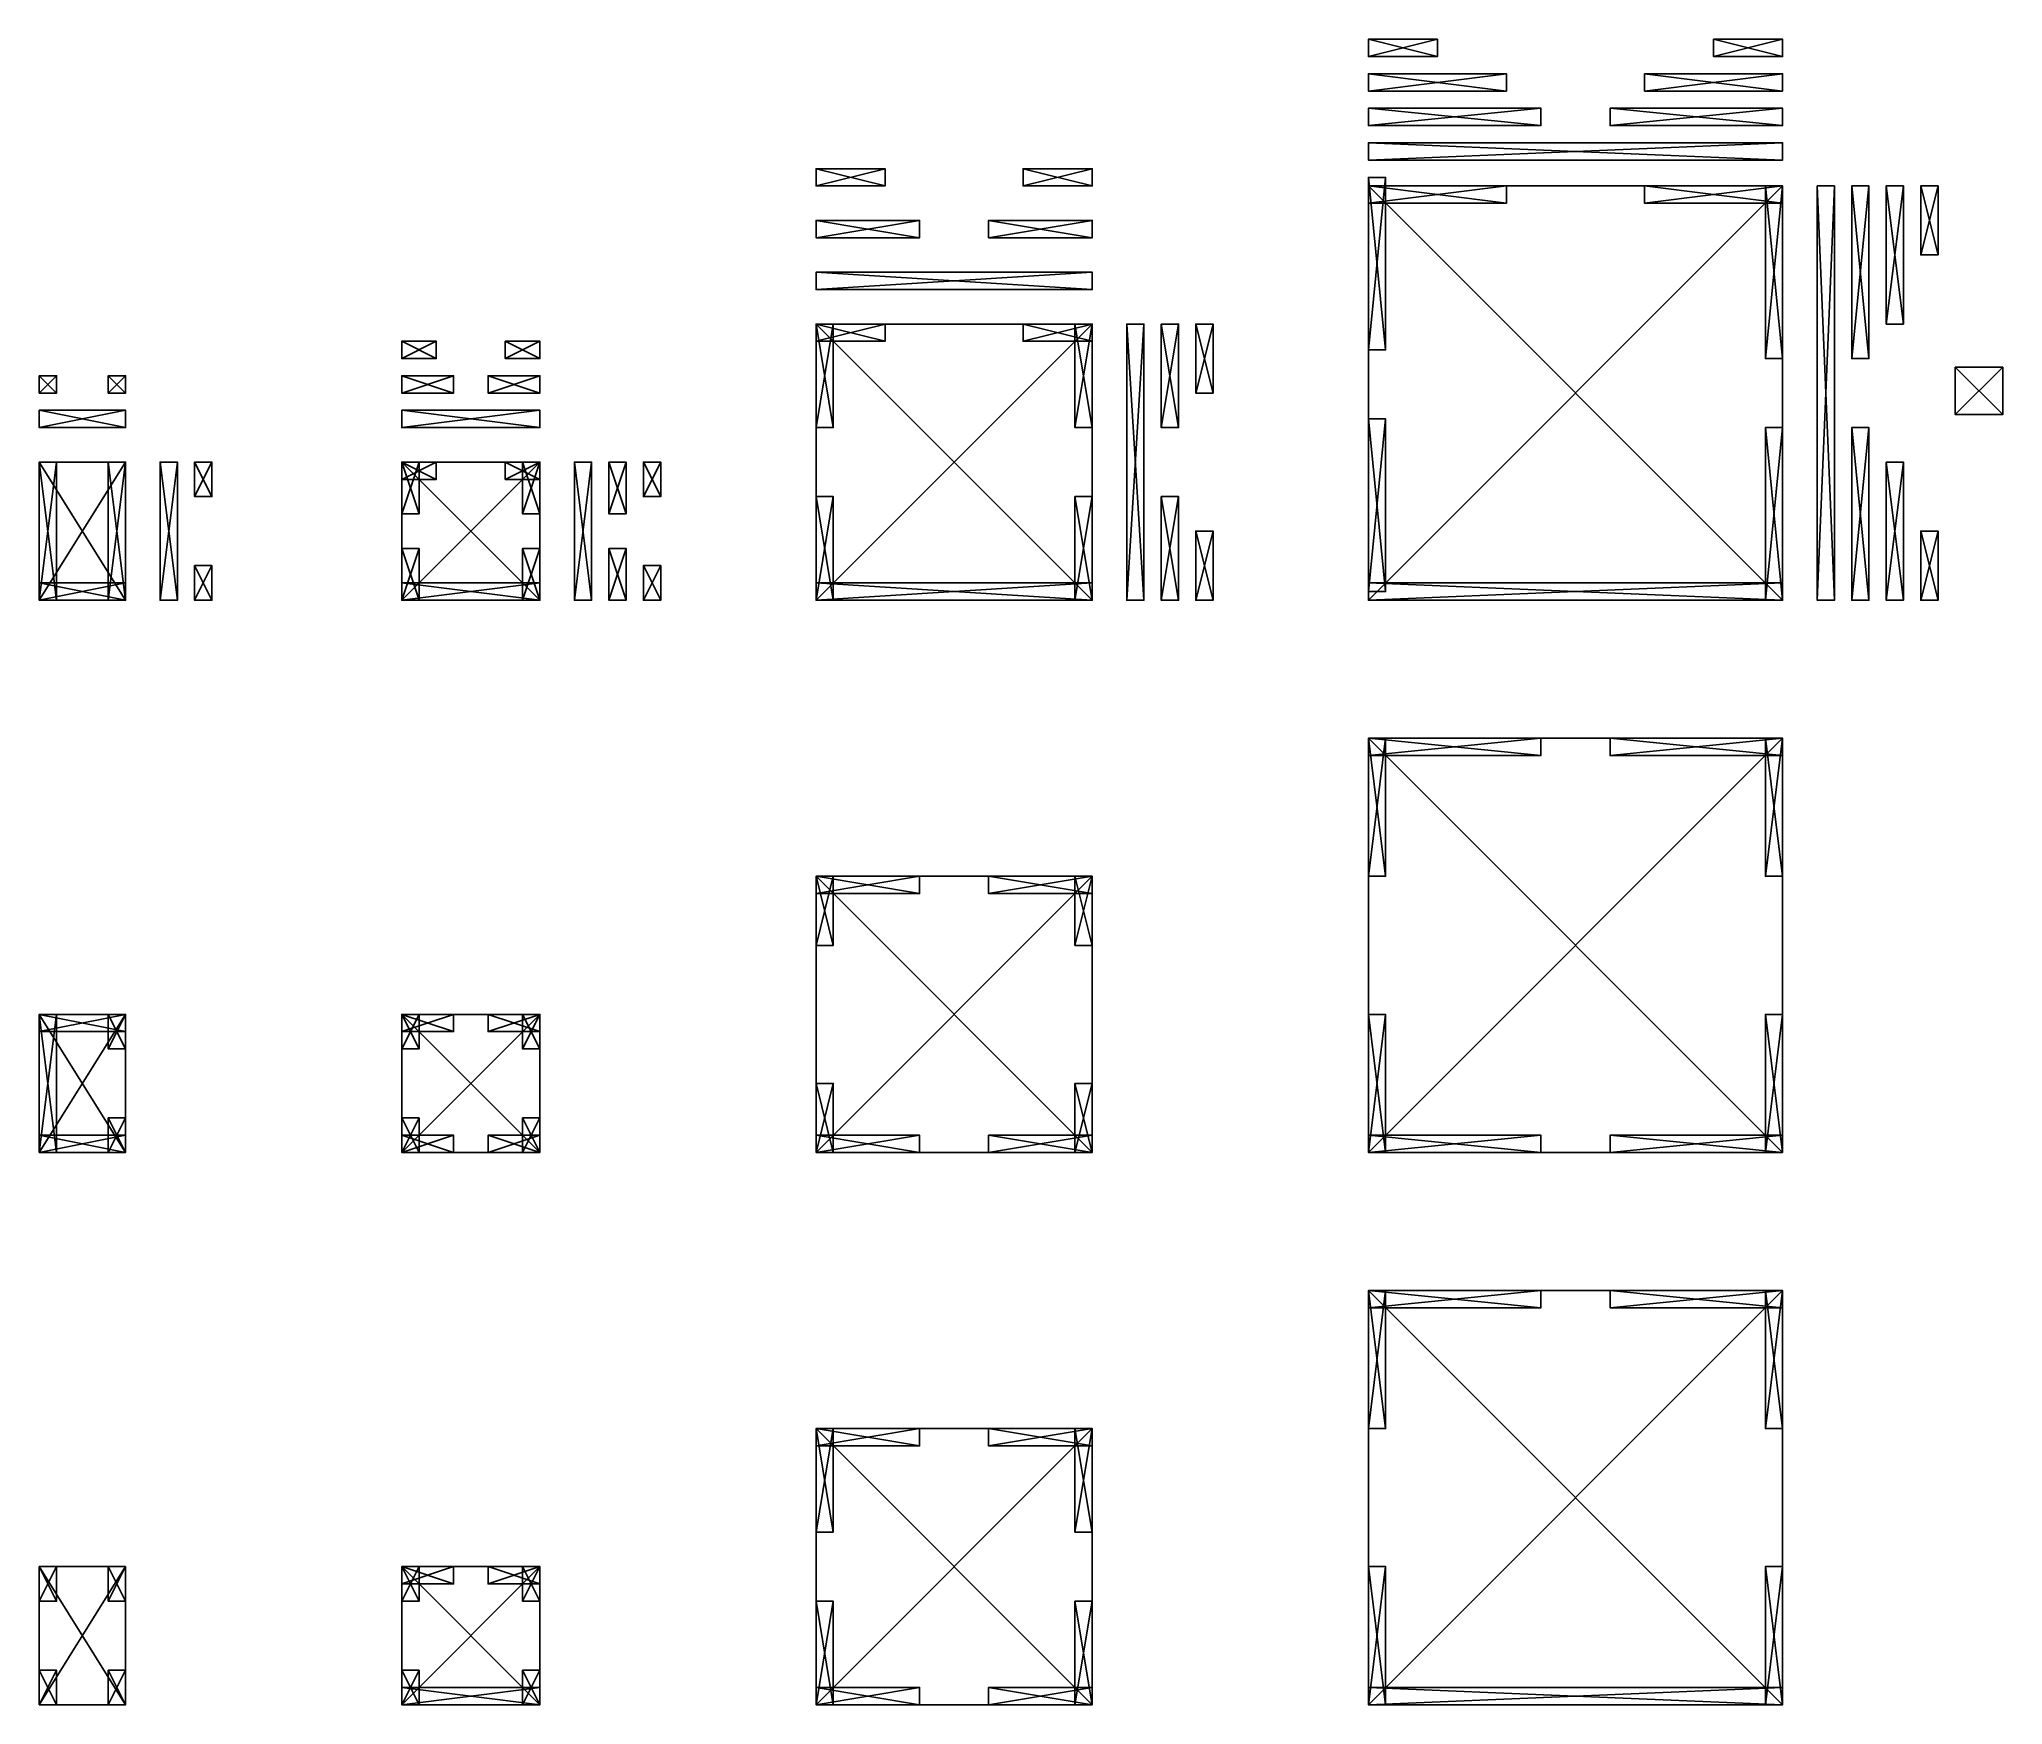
# Model space of a CAD drawing. Extents: x -1184 to 2456, y -2304 to 784.
import ezdxf

# ---------------------------------------------------------------- set-up
doc = ezdxf.new("R2010")
doc.units = 0

msp = doc.modelspace()

# ---------------------------------------------------------------- meshes
at = {"layer": 'OBJECT000', "color": 50}
mesh = msp.add_polyface(dxfattribs=at)
corners = [(-512, -256, 4.571415), (-512, 0, 4.571415), (-256, 0, 4.571415), (-256, -256, 4.571415), (-512, 0, -32.000015), (-512, -256, -32.000015), (-256, -256, -32.000015), (-256, 0, -32.000015)]
mesh.append_faces([[corners[k] for k in face] for face in [(1, 3, 0), (5, 7, 4), (4, 0, 5), (6, 2, 7), (7, 1, 4), (5, 3, 6)]], dxfattribs={"vtx0": -1})
mesh.append_faces([[corners[k] for k in face] for face in [(1, 2, 3), (5, 6, 7), (4, 1, 0), (6, 3, 2), (7, 2, 1), (5, 0, 3)]], dxfattribs={"vtx2": -1})
at = {"layer": 'OBJECT001', "color": 50}
mesh = msp.add_polyface(dxfattribs=at)
corners = [(256, -256, 266.666656), (256, 256, 266.666656), (768, 256, 266.666656), (768, -256, 266.666656), (256, 256, 223.999969), (256, -256, 223.999969), (768, -256, 223.999969), (768, 256, 223.999969)]
mesh.append_faces([[corners[k] for k in face] for face in [(1, 3, 0), (5, 7, 4), (4, 0, 5), (6, 2, 7), (7, 1, 4), (5, 3, 6)]], dxfattribs={"vtx0": -1})
mesh.append_faces([[corners[k] for k in face] for face in [(1, 2, 3), (5, 6, 7), (4, 1, 0), (6, 3, 2), (7, 2, 1), (5, 0, 3)]], dxfattribs={"vtx2": -1})
at = {"layer": 'OBJECT002', "color": 50}
mesh = msp.add_polyface(dxfattribs=at)
corners = [(1280, -256, 544), (1280, 512, 544), (2048, 512, 544), (2048, -256, 544), (1280, 512, 512), (1280, -256, 512), (2048, -256, 512), (2048, 512, 512)]
mesh.append_faces([[corners[k] for k in face] for face in [(1, 3, 0), (5, 7, 4), (4, 0, 5), (6, 2, 7), (7, 1, 4), (5, 3, 6)]], dxfattribs={"vtx0": -1})
mesh.append_faces([[corners[k] for k in face] for face in [(1, 2, 3), (5, 6, 7), (4, 1, 0), (6, 3, 2), (7, 2, 1), (5, 0, 3)]], dxfattribs={"vtx2": -1})
at = {"layer": 'OBJECT003', "color": 50}
mesh = msp.add_polyface(dxfattribs=at)
corners = [(-1184, -256, -251.428589), (-1184, 0, -251.428589), (-1024, 0, -251.428589), (-1024, -256, -251.428589), (-1184, 0, -288), (-1184, -256, -288), (-1024, -256, -288), (-1024, 0, -288)]
mesh.append_faces([[corners[k] for k in face] for face in [(1, 3, 0), (5, 7, 4), (4, 0, 5), (6, 2, 7), (7, 1, 4), (5, 3, 6)]], dxfattribs={"vtx0": -1})
mesh.append_faces([[corners[k] for k in face] for face in [(1, 2, 3), (5, 6, 7), (4, 1, 0), (6, 3, 2), (7, 2, 1), (5, 0, 3)]], dxfattribs={"vtx2": -1})
at = {"layer": 'OBJECT004', "color": 50}
mesh = msp.add_polyface(dxfattribs=at)
corners = [(256, -1280, 266.666656), (256, -768, 266.666656), (768, -768, 266.666656), (768, -1280, 266.666656), (256, -768, 223.999969), (256, -1280, 223.999969), (768, -1280, 223.999969), (768, -768, 223.999969)]
mesh.append_faces([[corners[k] for k in face] for face in [(1, 3, 0), (5, 7, 4), (4, 0, 5), (6, 2, 7), (7, 1, 4), (5, 3, 6)]], dxfattribs={"vtx0": -1})
mesh.append_faces([[corners[k] for k in face] for face in [(1, 2, 3), (5, 6, 7), (4, 1, 0), (6, 3, 2), (7, 2, 1), (5, 0, 3)]], dxfattribs={"vtx2": -1})
at = {"layer": 'OBJECT005', "color": 50}
mesh = msp.add_polyface(dxfattribs=at)
corners = [(256, -2304, 266.666656), (256, -1792, 266.666656), (768, -1792, 266.666656), (768, -2304, 266.666656), (256, -1792, 223.999969), (256, -2304, 223.999969), (768, -2304, 223.999969), (768, -1792, 223.999969)]
mesh.append_faces([[corners[k] for k in face] for face in [(1, 3, 0), (5, 7, 4), (4, 0, 5), (6, 2, 7), (7, 1, 4), (5, 3, 6)]], dxfattribs={"vtx0": -1})
mesh.append_faces([[corners[k] for k in face] for face in [(1, 2, 3), (5, 6, 7), (4, 1, 0), (6, 3, 2), (7, 2, 1), (5, 0, 3)]], dxfattribs={"vtx2": -1})
at = {"layer": 'OBJECT006', "color": 50}
mesh = msp.add_polyface(dxfattribs=at)
corners = [(256, -256, 479.999969), (256, 256, 479.999969), (768, 256, 479.999969), (768, -256, 479.999969), (256, 256, 437.333313), (256, -256, 437.333313), (768, -256, 437.333313), (768, 256, 437.333313)]
mesh.append_faces([[corners[k] for k in face] for face in [(1, 3, 0), (5, 7, 4), (4, 0, 5), (6, 2, 7), (7, 1, 4), (5, 3, 6)]], dxfattribs={"vtx0": -1})
mesh.append_faces([[corners[k] for k in face] for face in [(1, 2, 3), (5, 6, 7), (4, 1, 0), (6, 3, 2), (7, 2, 1), (5, 0, 3)]], dxfattribs={"vtx2": -1})
at = {"layer": 'OBJECT007', "color": 50}
mesh = msp.add_polyface(dxfattribs=at)
corners = [(256, -1280, 479.999969), (256, -768, 479.999969), (768, -768, 479.999969), (768, -1280, 479.999969), (256, -768, 437.333313), (256, -1280, 437.333313), (768, -1280, 437.333313), (768, -768, 437.333313)]
mesh.append_faces([[corners[k] for k in face] for face in [(1, 3, 0), (5, 7, 4), (4, 0, 5), (6, 2, 7), (7, 1, 4), (5, 3, 6)]], dxfattribs={"vtx0": -1})
mesh.append_faces([[corners[k] for k in face] for face in [(1, 2, 3), (5, 6, 7), (4, 1, 0), (6, 3, 2), (7, 2, 1), (5, 0, 3)]], dxfattribs={"vtx2": -1})
at = {"layer": 'OBJECT008', "color": 50}
mesh = msp.add_polyface(dxfattribs=at)
corners = [(256, -2304, 479.999969), (256, -1792, 479.999969), (768, -1792, 479.999969), (768, -2304, 479.999969), (256, -1792, 437.333313), (256, -2304, 437.333313), (768, -2304, 437.333313), (768, -1792, 437.333313)]
mesh.append_faces([[corners[k] for k in face] for face in [(1, 3, 0), (5, 7, 4), (4, 0, 5), (6, 2, 7), (7, 1, 4), (5, 3, 6)]], dxfattribs={"vtx0": -1})
mesh.append_faces([[corners[k] for k in face] for face in [(1, 2, 3), (5, 6, 7), (4, 1, 0), (6, 3, 2), (7, 2, 1), (5, 0, 3)]], dxfattribs={"vtx2": -1})
at = {"layer": 'OBJECT009', "color": 50}
mesh = msp.add_polyface(dxfattribs=at)
corners = [(256, 320, 479.999969), (256, 352, 479.999969), (768, 352, 479.999969), (768, 320, 479.999969), (256, 352, 223.999969), (256, 320, 223.999969), (768, 320, 223.999969), (768, 352, 223.999969)]
mesh.append_faces([[corners[k] for k in face] for face in [(1, 3, 0), (5, 7, 4), (4, 0, 5), (6, 2, 7), (7, 1, 4), (5, 3, 6)]], dxfattribs={"vtx0": -1})
mesh.append_faces([[corners[k] for k in face] for face in [(1, 2, 3), (5, 6, 7), (4, 1, 0), (6, 3, 2), (7, 2, 1), (5, 0, 3)]], dxfattribs={"vtx2": -1})
at = {"layer": 'OBJECT010', "color": 50}
mesh = msp.add_polyface(dxfattribs=at)
corners = [(384, 512, 437.333313), (256, 512, 437.333313), (256, 544, 437.333313), (384, 544, 437.333313), (384, 544, 266.666656), (256, 544, 266.666656), (256, 512, 266.666656), (384, 512, 266.666656)]
mesh.append_faces([[corners[k] for k in face] for face in [(1, 3, 0), (5, 7, 4), (5, 1, 6), (4, 2, 5), (6, 0, 7), (7, 3, 4)]], dxfattribs={"vtx0": -1})
mesh.append_faces([[corners[k] for k in face] for face in [(1, 2, 3), (5, 6, 7), (5, 2, 1), (4, 3, 2), (6, 1, 0), (7, 0, 3)]], dxfattribs={"vtx2": -1})
at = {"layer": 'OBJECT011', "color": 50}
mesh = msp.add_polyface(dxfattribs=at)
corners = [(640, 544, 437.333313), (768, 544, 437.333313), (768, 512, 437.333313), (640, 512, 437.333313), (640, 512, 266.666656), (768, 512, 266.666656), (768, 544, 266.666656), (640, 544, 266.666656)]
mesh.append_faces([[corners[k] for k in face] for face in [(1, 3, 0), (5, 7, 4), (5, 1, 6), (6, 0, 7), (4, 2, 5), (7, 3, 4)]], dxfattribs={"vtx0": -1})
mesh.append_faces([[corners[k] for k in face] for face in [(1, 2, 3), (5, 6, 7), (5, 2, 1), (6, 1, 0), (4, 3, 2), (7, 0, 3)]], dxfattribs={"vtx2": -1})
at = {"layer": 'OBJECT012', "color": 50}
mesh = msp.add_polyface(dxfattribs=at)
corners = [(256, 416, 479.999969), (256, 416, 223.999969), (256, 448, 223.999969), (256, 448, 479.999969), (448, 448, 223.999969), (448, 448, 479.999969), (448, 416, 223.999969), (448, 416, 479.999969)]
mesh.append_faces([[corners[k] for k in face] for face in [(1, 3, 0), (2, 5, 3), (1, 7, 6), (0, 5, 7), (2, 6, 4), (4, 7, 5)]], dxfattribs={"vtx0": -1})
mesh.append_faces([[corners[k] for k in face] for face in [(1, 2, 3), (2, 4, 5), (1, 0, 7), (0, 3, 5), (2, 1, 6), (4, 6, 7)]], dxfattribs={"vtx2": -1})
at = {"layer": 'OBJECT013', "color": 50}
mesh = msp.add_polyface(dxfattribs=at)
corners = [(768, 448, 479.999969), (768, 448, 223.999969), (768, 416, 223.999969), (768, 416, 479.999969), (576, 448, 223.999969), (576, 448, 479.999969), (576, 416, 223.999969), (576, 416, 479.999969)]
mesh.append_faces([[corners[k] for k in face] for face in [(1, 3, 0), (1, 5, 4), (2, 7, 3), (0, 7, 5), (2, 4, 6), (6, 5, 7)]], dxfattribs={"vtx0": -1})
mesh.append_faces([[corners[k] for k in face] for face in [(1, 2, 3), (1, 0, 5), (2, 6, 7), (0, 3, 7), (2, 1, 4), (6, 4, 5)]], dxfattribs={"vtx2": -1})
at = {"layer": 'OBJECT014', "color": 50}
mesh = msp.add_polyface(dxfattribs=at)
corners = [(256, -256, 479.999969), (256, -224, 479.999969), (768, -224, 479.999969), (768, -256, 479.999969), (256, -224, 223.999969), (256, -256, 223.999969), (768, -256, 223.999969), (768, -224, 223.999969)]
mesh.append_faces([[corners[k] for k in face] for face in [(1, 3, 0), (5, 7, 4), (4, 0, 5), (6, 2, 7), (7, 1, 4), (5, 3, 6)]], dxfattribs={"vtx0": -1})
mesh.append_faces([[corners[k] for k in face] for face in [(1, 2, 3), (5, 6, 7), (4, 1, 0), (6, 3, 2), (7, 2, 1), (5, 0, 3)]], dxfattribs={"vtx2": -1})
at = {"layer": 'OBJECT015', "color": 50}
mesh = msp.add_polyface(dxfattribs=at)
corners = [(384, 224, 437.333313), (256, 224, 437.333313), (256, 256, 437.333313), (384, 256, 437.333313), (384, 256, 266.666656), (256, 256, 266.666656), (256, 224, 266.666656), (384, 224, 266.666656)]
mesh.append_faces([[corners[k] for k in face] for face in [(1, 3, 0), (5, 7, 4), (5, 1, 6), (4, 2, 5), (6, 0, 7), (7, 3, 4)]], dxfattribs={"vtx0": -1})
mesh.append_faces([[corners[k] for k in face] for face in [(1, 2, 3), (5, 6, 7), (5, 2, 1), (4, 3, 2), (6, 1, 0), (7, 0, 3)]], dxfattribs={"vtx2": -1})
at = {"layer": 'OBJECT016', "color": 50}
mesh = msp.add_polyface(dxfattribs=at)
corners = [(640, 256, 437.333313), (768, 256, 437.333313), (768, 224, 437.333313), (640, 224, 437.333313), (640, 224, 266.666656), (768, 224, 266.666656), (768, 256, 266.666656), (640, 256, 266.666656)]
mesh.append_faces([[corners[k] for k in face] for face in [(1, 3, 0), (5, 7, 4), (5, 1, 6), (6, 0, 7), (4, 2, 5), (7, 3, 4)]], dxfattribs={"vtx0": -1})
mesh.append_faces([[corners[k] for k in face] for face in [(1, 2, 3), (5, 6, 7), (5, 2, 1), (6, 1, 0), (4, 3, 2), (7, 0, 3)]], dxfattribs={"vtx2": -1})
at = {"layer": 'OBJECT017', "color": 50}
mesh = msp.add_polyface(dxfattribs=at)
corners = [(256, -1280, 479.999969), (256, -1280, 223.999969), (256, -1248, 223.999969), (256, -1248, 479.999969), (448, -1248, 223.999969), (448, -1248, 479.999969), (448, -1280, 223.999969), (448, -1280, 479.999969)]
mesh.append_faces([[corners[k] for k in face] for face in [(1, 3, 0), (2, 5, 3), (1, 7, 6), (0, 5, 7), (2, 6, 4), (4, 7, 5)]], dxfattribs={"vtx0": -1})
mesh.append_faces([[corners[k] for k in face] for face in [(1, 2, 3), (2, 4, 5), (1, 0, 7), (0, 3, 5), (2, 1, 6), (4, 6, 7)]], dxfattribs={"vtx2": -1})
at = {"layer": 'OBJECT018', "color": 50}
mesh = msp.add_polyface(dxfattribs=at)
corners = [(768, -1248, 479.999969), (768, -1248, 223.999969), (768, -1280, 223.999969), (768, -1280, 479.999969), (576, -1248, 223.999969), (576, -1248, 479.999969), (576, -1280, 223.999969), (576, -1280, 479.999969)]
mesh.append_faces([[corners[k] for k in face] for face in [(1, 3, 0), (1, 5, 4), (2, 7, 3), (0, 7, 5), (2, 4, 6), (6, 5, 7)]], dxfattribs={"vtx0": -1})
mesh.append_faces([[corners[k] for k in face] for face in [(1, 2, 3), (1, 0, 5), (2, 6, 7), (0, 3, 7), (2, 1, 4), (6, 4, 5)]], dxfattribs={"vtx2": -1})
at = {"layer": 'OBJECT019', "color": 50}
mesh = msp.add_polyface(dxfattribs=at)
corners = [(256, -1824, 479.999969), (256, -1824, 223.999969), (256, -1792, 223.999969), (256, -1792, 479.999969), (448, -1792, 223.999969), (448, -1792, 479.999969), (448, -1824, 223.999969), (448, -1824, 479.999969)]
mesh.append_faces([[corners[k] for k in face] for face in [(1, 3, 0), (2, 5, 3), (1, 7, 6), (0, 5, 7), (2, 6, 4), (4, 7, 5)]], dxfattribs={"vtx0": -1})
mesh.append_faces([[corners[k] for k in face] for face in [(1, 2, 3), (2, 4, 5), (1, 0, 7), (0, 3, 5), (2, 1, 6), (4, 6, 7)]], dxfattribs={"vtx2": -1})
at = {"layer": 'OBJECT020', "color": 50}
mesh = msp.add_polyface(dxfattribs=at)
corners = [(768, -1792, 479.999969), (768, -1792, 223.999969), (768, -1824, 223.999969), (768, -1824, 479.999969), (576, -1792, 223.999969), (576, -1792, 479.999969), (576, -1824, 223.999969), (576, -1824, 479.999969)]
mesh.append_faces([[corners[k] for k in face] for face in [(1, 3, 0), (1, 5, 4), (2, 7, 3), (0, 7, 5), (2, 4, 6), (6, 5, 7)]], dxfattribs={"vtx0": -1})
mesh.append_faces([[corners[k] for k in face] for face in [(1, 2, 3), (1, 0, 5), (2, 6, 7), (0, 3, 7), (2, 1, 4), (6, 4, 5)]], dxfattribs={"vtx2": -1})
at = {"layer": 'OBJECT021', "color": 50}
mesh = msp.add_polyface(dxfattribs=at)
corners = [(256, -2304, 479.999969), (256, -2304, 223.999969), (256, -2272, 223.999969), (256, -2272, 479.999969), (448, -2272, 223.999969), (448, -2272, 479.999969), (448, -2304, 223.999969), (448, -2304, 479.999969)]
mesh.append_faces([[corners[k] for k in face] for face in [(1, 3, 0), (2, 5, 3), (1, 7, 6), (0, 5, 7), (2, 6, 4), (4, 7, 5)]], dxfattribs={"vtx0": -1})
mesh.append_faces([[corners[k] for k in face] for face in [(1, 2, 3), (2, 4, 5), (1, 0, 7), (0, 3, 5), (2, 1, 6), (4, 6, 7)]], dxfattribs={"vtx2": -1})
at = {"layer": 'OBJECT022', "color": 50}
mesh = msp.add_polyface(dxfattribs=at)
corners = [(768, -2272, 479.999969), (768, -2272, 223.999969), (768, -2304, 223.999969), (768, -2304, 479.999969), (576, -2272, 223.999969), (576, -2272, 479.999969), (576, -2304, 223.999969), (576, -2304, 479.999969)]
mesh.append_faces([[corners[k] for k in face] for face in [(1, 3, 0), (1, 5, 4), (2, 7, 3), (0, 7, 5), (2, 4, 6), (6, 5, 7)]], dxfattribs={"vtx0": -1})
mesh.append_faces([[corners[k] for k in face] for face in [(1, 2, 3), (1, 0, 5), (2, 6, 7), (0, 3, 7), (2, 1, 4), (6, 4, 5)]], dxfattribs={"vtx2": -1})
at = {"layer": 'OBJECT023', "color": 50}
mesh = msp.add_polyface(dxfattribs=at)
corners = [(256, 256, 479.999969), (256, 256, 223.999969), (288, 256, 223.999969), (288, 256, 479.999969), (288, 64, 223.999969), (288, 64, 479.999969), (255.999985, 64, 223.999969), (255.999985, 64, 479.999969)]
mesh.append_faces([[corners[k] for k in face] for face in [(1, 3, 0), (2, 5, 3), (1, 7, 6), (0, 5, 7), (2, 6, 4), (4, 7, 5)]], dxfattribs={"vtx0": -1})
mesh.append_faces([[corners[k] for k in face] for face in [(1, 2, 3), (2, 4, 5), (1, 0, 7), (0, 3, 5), (2, 1, 6), (4, 6, 7)]], dxfattribs={"vtx2": -1})
at = {"layer": 'OBJECT024', "color": 50}
mesh = msp.add_polyface(dxfattribs=at)
corners = [(287.999969, -256, 479.999969), (287.999969, -256, 223.999969), (255.999985, -256, 223.999969), (255.999985, -256, 479.999969), (288, -64, 223.999969), (288, -64, 479.999969), (255.999985, -64, 223.999969), (255.999985, -64, 479.999969)]
mesh.append_faces([[corners[k] for k in face] for face in [(1, 3, 0), (1, 5, 4), (2, 7, 3), (0, 7, 5), (2, 4, 6), (6, 5, 7)]], dxfattribs={"vtx0": -1})
mesh.append_faces([[corners[k] for k in face] for face in [(1, 2, 3), (1, 0, 5), (2, 6, 7), (0, 3, 7), (2, 1, 4), (6, 4, 5)]], dxfattribs={"vtx2": -1})
at = {"layer": 'OBJECT025', "color": 50}
mesh = msp.add_polyface(dxfattribs=at)
corners = [(736, 256, 479.999969), (736, 256, 223.999969), (768, 256, 223.999969), (768, 256, 479.999969), (768, 64, 223.999969), (768, 64, 479.999969), (736, 64, 223.999969), (736, 64, 479.999969)]
mesh.append_faces([[corners[k] for k in face] for face in [(1, 3, 0), (2, 5, 3), (1, 7, 6), (0, 5, 7), (2, 6, 4), (4, 7, 5)]], dxfattribs={"vtx0": -1})
mesh.append_faces([[corners[k] for k in face] for face in [(1, 2, 3), (2, 4, 5), (1, 0, 7), (0, 3, 5), (2, 1, 6), (4, 6, 7)]], dxfattribs={"vtx2": -1})
at = {"layer": 'OBJECT026', "color": 50}
mesh = msp.add_polyface(dxfattribs=at)
corners = [(768, -256, 479.999969), (768, -256, 223.999969), (736, -256, 223.999969), (736, -256, 479.999969), (768, -64, 223.999969), (768, -64, 479.999969), (736, -64, 223.999969), (736, -64, 479.999969)]
mesh.append_faces([[corners[k] for k in face] for face in [(1, 3, 0), (1, 5, 4), (2, 7, 3), (0, 7, 5), (2, 4, 6), (6, 5, 7)]], dxfattribs={"vtx0": -1})
mesh.append_faces([[corners[k] for k in face] for face in [(1, 2, 3), (1, 0, 5), (2, 6, 7), (0, 3, 7), (2, 1, 4), (6, 4, 5)]], dxfattribs={"vtx2": -1})
at = {"layer": 'OBJECT027', "color": 50}
mesh = msp.add_polyface(dxfattribs=at)
corners = [(896, 256, 479.999969), (896, 256, 223.999969), (928, 256, 223.999969), (928, 256, 479.999969), (928, 64, 223.999969), (928, 64, 479.999969), (896, 64, 223.999969), (896, 64, 479.999969)]
mesh.append_faces([[corners[k] for k in face] for face in [(1, 3, 0), (2, 5, 3), (1, 7, 6), (0, 5, 7), (2, 6, 4), (4, 7, 5)]], dxfattribs={"vtx0": -1})
mesh.append_faces([[corners[k] for k in face] for face in [(1, 2, 3), (2, 4, 5), (1, 0, 7), (0, 3, 5), (2, 1, 6), (4, 6, 7)]], dxfattribs={"vtx2": -1})
at = {"layer": 'OBJECT028', "color": 50}
mesh = msp.add_polyface(dxfattribs=at)
corners = [(928, -256, 479.999969), (928, -256, 223.999969), (896, -256, 223.999969), (896, -256, 479.999969), (928, -64, 223.999969), (928, -64, 479.999969), (896, -64, 223.999969), (896, -64, 479.999969)]
mesh.append_faces([[corners[k] for k in face] for face in [(1, 3, 0), (1, 5, 4), (2, 7, 3), (0, 7, 5), (2, 4, 6), (6, 5, 7)]], dxfattribs={"vtx0": -1})
mesh.append_faces([[corners[k] for k in face] for face in [(1, 2, 3), (1, 0, 5), (2, 6, 7), (0, 3, 7), (2, 1, 4), (6, 4, 5)]], dxfattribs={"vtx2": -1})
at = {"layer": 'OBJECT029', "color": 50}
mesh = msp.add_polyface(dxfattribs=at)
corners = [(960, 128.000015, 437.333313), (960, 256, 437.333313), (992, 256, 437.333313), (992, 128.000015, 437.333313), (992, 128.000015, 266.666656), (992, 256, 266.666656), (960, 256, 266.666656), (960, 128.000015, 266.666656)]
mesh.append_faces([[corners[k] for k in face] for face in [(1, 3, 0), (5, 7, 4), (5, 1, 6), (4, 2, 5), (6, 0, 7), (7, 3, 4)]], dxfattribs={"vtx0": -1})
mesh.append_faces([[corners[k] for k in face] for face in [(1, 2, 3), (5, 6, 7), (5, 2, 1), (4, 3, 2), (6, 1, 0), (7, 0, 3)]], dxfattribs={"vtx2": -1})
at = {"layer": 'OBJECT030', "color": 50}
mesh = msp.add_polyface(dxfattribs=at)
corners = [(991.999939, -128, 437.333313), (991.999939, -256, 437.333313), (959.999939, -256, 437.333313), (959.999939, -128, 437.333313), (959.999939, -128, 266.666656), (959.999939, -256, 266.666656), (991.999939, -256, 266.666656), (991.999939, -128, 266.666656)]
mesh.append_faces([[corners[k] for k in face] for face in [(1, 3, 0), (5, 7, 4), (5, 1, 6), (6, 0, 7), (4, 2, 5), (7, 3, 4)]], dxfattribs={"vtx0": -1})
mesh.append_faces([[corners[k] for k in face] for face in [(1, 2, 3), (5, 6, 7), (5, 2, 1), (6, 1, 0), (4, 3, 2), (7, 0, 3)]], dxfattribs={"vtx2": -1})
at = {"layer": 'OBJECT031', "color": 50}
mesh = msp.add_polyface(dxfattribs=at)
corners = [(736, -896, 437.333313), (736, -768, 437.333313), (768, -768, 437.333313), (768, -896, 437.333313), (768, -896, 266.666656), (768, -768, 266.666656), (736, -768, 266.666656), (736, -896, 266.666656)]
mesh.append_faces([[corners[k] for k in face] for face in [(1, 3, 0), (5, 7, 4), (5, 1, 6), (4, 2, 5), (6, 0, 7), (7, 3, 4)]], dxfattribs={"vtx0": -1})
mesh.append_faces([[corners[k] for k in face] for face in [(1, 2, 3), (5, 6, 7), (5, 2, 1), (4, 3, 2), (6, 1, 0), (7, 0, 3)]], dxfattribs={"vtx2": -1})
at = {"layer": 'OBJECT032', "color": 50}
mesh = msp.add_polyface(dxfattribs=at)
corners = [(767.999939, -1152, 437.333313), (767.999939, -1280, 437.333313), (735.999939, -1280, 437.333313), (735.999939, -1152, 437.333313), (735.999939, -1152, 266.666656), (735.999939, -1280, 266.666656), (767.999939, -1280, 266.666656), (767.999939, -1152, 266.666656)]
mesh.append_faces([[corners[k] for k in face] for face in [(1, 3, 0), (5, 7, 4), (5, 1, 6), (6, 0, 7), (4, 2, 5), (7, 3, 4)]], dxfattribs={"vtx0": -1})
mesh.append_faces([[corners[k] for k in face] for face in [(1, 2, 3), (5, 6, 7), (5, 2, 1), (6, 1, 0), (4, 3, 2), (7, 0, 3)]], dxfattribs={"vtx2": -1})
at = {"layer": 'OBJECT033', "color": 50}
mesh = msp.add_polyface(dxfattribs=at)
corners = [(256, -896, 437.333313), (256, -768, 437.333313), (288, -768, 437.333313), (288, -896, 437.333313), (288, -896, 266.666656), (288, -768, 266.666656), (256, -768, 266.666656), (256, -896, 266.666656)]
mesh.append_faces([[corners[k] for k in face] for face in [(1, 3, 0), (5, 7, 4), (5, 1, 6), (4, 2, 5), (6, 0, 7), (7, 3, 4)]], dxfattribs={"vtx0": -1})
mesh.append_faces([[corners[k] for k in face] for face in [(1, 2, 3), (5, 6, 7), (5, 2, 1), (4, 3, 2), (6, 1, 0), (7, 0, 3)]], dxfattribs={"vtx2": -1})
at = {"layer": 'OBJECT034', "color": 50}
mesh = msp.add_polyface(dxfattribs=at)
corners = [(287.999939, -1152, 437.333313), (287.999939, -1280, 437.333313), (255.999939, -1280, 437.333313), (255.999939, -1152, 437.333313), (255.999939, -1152, 266.666656), (255.999939, -1280, 266.666656), (287.999939, -1280, 266.666656), (287.999939, -1152, 266.666656)]
mesh.append_faces([[corners[k] for k in face] for face in [(1, 3, 0), (5, 7, 4), (5, 1, 6), (6, 0, 7), (4, 2, 5), (7, 3, 4)]], dxfattribs={"vtx0": -1})
mesh.append_faces([[corners[k] for k in face] for face in [(1, 2, 3), (5, 6, 7), (5, 2, 1), (6, 1, 0), (4, 3, 2), (7, 0, 3)]], dxfattribs={"vtx2": -1})
at = {"layer": 'OBJECT035', "color": 50}
mesh = msp.add_polyface(dxfattribs=at)
corners = [(256, -800, 479.999969), (256, -800, 223.999969), (256, -768, 223.999969), (256, -768, 479.999969), (448, -768, 223.999969), (448, -768, 479.999969), (448, -800, 223.999969), (448, -800, 479.999969)]
mesh.append_faces([[corners[k] for k in face] for face in [(1, 3, 0), (2, 5, 3), (1, 7, 6), (0, 5, 7), (2, 6, 4), (4, 7, 5)]], dxfattribs={"vtx0": -1})
mesh.append_faces([[corners[k] for k in face] for face in [(1, 2, 3), (2, 4, 5), (1, 0, 7), (0, 3, 5), (2, 1, 6), (4, 6, 7)]], dxfattribs={"vtx2": -1})
at = {"layer": 'OBJECT036', "color": 50}
mesh = msp.add_polyface(dxfattribs=at)
corners = [(768, -768, 479.999969), (768, -768, 223.999969), (768, -800, 223.999969), (768, -800, 479.999969), (576, -768, 223.999969), (576, -768, 479.999969), (576, -800, 223.999969), (576, -800, 479.999969)]
mesh.append_faces([[corners[k] for k in face] for face in [(1, 3, 0), (1, 5, 4), (2, 7, 3), (0, 7, 5), (2, 4, 6), (6, 5, 7)]], dxfattribs={"vtx0": -1})
mesh.append_faces([[corners[k] for k in face] for face in [(1, 2, 3), (1, 0, 5), (2, 6, 7), (0, 3, 7), (2, 1, 4), (6, 4, 5)]], dxfattribs={"vtx2": -1})
at = {"layer": 'OBJECT037', "color": 50}
mesh = msp.add_polyface(dxfattribs=at)
corners = [(256, -1792, 479.999969), (256, -1792, 223.999969), (288, -1792, 223.999969), (288, -1792, 479.999969), (288, -1984, 223.999969), (288, -1984, 479.999969), (256, -1984, 223.999969), (256, -1984, 479.999969)]
mesh.append_faces([[corners[k] for k in face] for face in [(1, 3, 0), (2, 5, 3), (1, 7, 6), (0, 5, 7), (2, 6, 4), (4, 7, 5)]], dxfattribs={"vtx0": -1})
mesh.append_faces([[corners[k] for k in face] for face in [(1, 2, 3), (2, 4, 5), (1, 0, 7), (0, 3, 5), (2, 1, 6), (4, 6, 7)]], dxfattribs={"vtx2": -1})
at = {"layer": 'OBJECT038', "color": 50}
mesh = msp.add_polyface(dxfattribs=at)
corners = [(288, -2304, 479.999969), (288, -2304, 223.999969), (256, -2304, 223.999969), (256, -2304, 479.999969), (288, -2112, 223.999969), (288, -2112, 479.999969), (256, -2112, 223.999969), (256, -2112, 479.999969)]
mesh.append_faces([[corners[k] for k in face] for face in [(1, 3, 0), (1, 5, 4), (2, 7, 3), (0, 7, 5), (2, 4, 6), (6, 5, 7)]], dxfattribs={"vtx0": -1})
mesh.append_faces([[corners[k] for k in face] for face in [(1, 2, 3), (1, 0, 5), (2, 6, 7), (0, 3, 7), (2, 1, 4), (6, 4, 5)]], dxfattribs={"vtx2": -1})
at = {"layer": 'OBJECT039', "color": 50}
mesh = msp.add_polyface(dxfattribs=at)
corners = [(736, -1792, 479.999969), (736, -1792, 223.999969), (768, -1792, 223.999969), (768, -1792, 479.999969), (768, -1984, 223.999969), (768, -1984, 479.999969), (736, -1984, 223.999969), (736, -1984, 479.999969)]
mesh.append_faces([[corners[k] for k in face] for face in [(1, 3, 0), (2, 5, 3), (1, 7, 6), (0, 5, 7), (2, 6, 4), (4, 7, 5)]], dxfattribs={"vtx0": -1})
mesh.append_faces([[corners[k] for k in face] for face in [(1, 2, 3), (2, 4, 5), (1, 0, 7), (0, 3, 5), (2, 1, 6), (4, 6, 7)]], dxfattribs={"vtx2": -1})
at = {"layer": 'OBJECT040', "color": 50}
mesh = msp.add_polyface(dxfattribs=at)
corners = [(768, -2304, 479.999969), (768, -2304, 223.999969), (736, -2304, 223.999969), (736, -2304, 479.999969), (768, -2112, 223.999969), (768, -2112, 479.999969), (736, -2112, 223.999969), (736, -2112, 479.999969)]
mesh.append_faces([[corners[k] for k in face] for face in [(1, 3, 0), (1, 5, 4), (2, 7, 3), (0, 7, 5), (2, 4, 6), (6, 5, 7)]], dxfattribs={"vtx0": -1})
mesh.append_faces([[corners[k] for k in face] for face in [(1, 2, 3), (1, 0, 5), (2, 6, 7), (0, 3, 7), (2, 1, 4), (6, 4, 5)]], dxfattribs={"vtx2": -1})
at = {"layer": 'OBJECT041', "color": 50}
mesh = msp.add_polyface(dxfattribs=at)
corners = [(-512, 96, 187.428558), (-256, 96, 187.428558), (-256, 64, 187.428558), (-512, 64, 187.428558), (-512, 64, 4.571415), (-256, 64, 4.571415), (-256, 96, 4.571415), (-512, 96, 4.571415)]
mesh.append_faces([[corners[k] for k in face] for face in [(1, 3, 0), (5, 7, 4), (3, 7, 0), (5, 1, 6), (0, 6, 1), (4, 2, 5)]], dxfattribs={"vtx0": -1})
mesh.append_faces([[corners[k] for k in face] for face in [(1, 2, 3), (5, 6, 7), (3, 4, 7), (5, 2, 1), (0, 7, 6), (4, 3, 2)]], dxfattribs={"vtx2": -1})
at = {"layer": 'OBJECT042', "color": 50}
mesh = msp.add_polyface(dxfattribs=at)
corners = [(-512, 160, 187.428558), (-416, 160, 187.428558), (-416, 128, 187.428558), (-512, 128, 187.428558), (-512, 128, 4.571415), (-416, 128, 4.571415), (-416, 160, 4.571415), (-512, 160, 4.571415)]
mesh.append_faces([[corners[k] for k in face] for face in [(1, 3, 0), (5, 7, 4), (3, 7, 0), (5, 1, 6), (0, 6, 1), (4, 2, 5)]], dxfattribs={"vtx0": -1})
mesh.append_faces([[corners[k] for k in face] for face in [(1, 2, 3), (5, 6, 7), (3, 4, 7), (5, 2, 1), (0, 7, 6), (4, 3, 2)]], dxfattribs={"vtx2": -1})
at = {"layer": 'OBJECT043', "color": 50}
mesh = msp.add_polyface(dxfattribs=at)
corners = [(-352, 160, 187.428558), (-256, 160, 187.428558), (-256, 128, 187.428558), (-352, 128, 187.428558), (-352, 128, 4.571415), (-256, 128, 4.571415), (-256, 160, 4.571415), (-352, 160, 4.571415)]
mesh.append_faces([[corners[k] for k in face] for face in [(1, 3, 0), (5, 7, 4), (3, 7, 0), (5, 1, 6), (0, 6, 1), (4, 2, 5)]], dxfattribs={"vtx0": -1})
mesh.append_faces([[corners[k] for k in face] for face in [(1, 2, 3), (5, 6, 7), (3, 4, 7), (5, 2, 1), (0, 7, 6), (4, 3, 2)]], dxfattribs={"vtx2": -1})
at = {"layer": 'OBJECT044', "color": 50}
mesh = msp.add_polyface(dxfattribs=at)
corners = [(-320, 224, 187.428558), (-256, 224, 187.428558), (-256, 192, 187.428558), (-320, 192, 187.428558), (-320, 192, 4.571415), (-256, 192, 4.571415), (-256, 224, 4.571415), (-320, 224, 4.571415)]
mesh.append_faces([[corners[k] for k in face] for face in [(1, 3, 0), (5, 7, 4), (3, 7, 0), (5, 1, 6), (0, 6, 1), (4, 2, 5)]], dxfattribs={"vtx0": -1})
mesh.append_faces([[corners[k] for k in face] for face in [(1, 2, 3), (5, 6, 7), (3, 4, 7), (5, 2, 1), (0, 7, 6), (4, 3, 2)]], dxfattribs={"vtx2": -1})
at = {"layer": 'OBJECT045', "color": 50}
mesh = msp.add_polyface(dxfattribs=at)
corners = [(-512, 224, 187.428558), (-448, 224, 187.428558), (-448, 192, 187.428558), (-512, 192, 187.428558), (-512, 192, 4.571415), (-448, 192, 4.571415), (-448, 224, 4.571415), (-512, 224, 4.571415)]
mesh.append_faces([[corners[k] for k in face] for face in [(1, 3, 0), (5, 7, 4), (3, 7, 0), (5, 1, 6), (0, 6, 1), (4, 2, 5)]], dxfattribs={"vtx0": -1})
mesh.append_faces([[corners[k] for k in face] for face in [(1, 2, 3), (5, 6, 7), (3, 4, 7), (5, 2, 1), (0, 7, 6), (4, 3, 2)]], dxfattribs={"vtx2": -1})
at = {"layer": 'OBJECT046', "color": 50}
mesh = msp.add_polyface(dxfattribs=at)
corners = [(-160, 0, 187.428558), (-160, -256, 187.428558), (-192, -256, 187.428558), (-192, 0, 187.428558), (-192, 0, 4.571415), (-192, -256, 4.571415), (-160, -256, 4.571415), (-160, 0, 4.571415)]
mesh.append_faces([[corners[k] for k in face] for face in [(1, 3, 0), (5, 7, 4), (3, 7, 0), (5, 1, 6), (0, 6, 1), (4, 2, 5)]], dxfattribs={"vtx0": -1})
mesh.append_faces([[corners[k] for k in face] for face in [(1, 2, 3), (5, 6, 7), (3, 4, 7), (5, 2, 1), (0, 7, 6), (4, 3, 2)]], dxfattribs={"vtx2": -1})
at = {"layer": 'OBJECT047', "color": 50}
mesh = msp.add_polyface(dxfattribs=at)
corners = [(-96, -160, 187.428558), (-96, -256, 187.428558), (-128, -256, 187.428558), (-128, -160, 187.428558), (-128, -160, 4.571415), (-128, -256, 4.571415), (-96, -256, 4.571415), (-96, -160, 4.571415)]
mesh.append_faces([[corners[k] for k in face] for face in [(1, 3, 0), (5, 7, 4), (3, 7, 0), (5, 1, 6), (0, 6, 1), (4, 2, 5)]], dxfattribs={"vtx0": -1})
mesh.append_faces([[corners[k] for k in face] for face in [(1, 2, 3), (5, 6, 7), (3, 4, 7), (5, 2, 1), (0, 7, 6), (4, 3, 2)]], dxfattribs={"vtx2": -1})
at = {"layer": 'OBJECT048', "color": 50}
mesh = msp.add_polyface(dxfattribs=at)
corners = [(-32, -192, 187.428558), (-32.000008, -256, 187.428558), (-64.000008, -256, 187.428558), (-64.000008, -192, 187.428558), (-64.000008, -192, 4.571415), (-64.000008, -256, 4.571415), (-32.000008, -256, 4.571415), (-32, -192, 4.571415)]
mesh.append_faces([[corners[k] for k in face] for face in [(1, 3, 0), (5, 7, 4), (3, 7, 0), (5, 1, 6), (0, 6, 1), (4, 2, 5)]], dxfattribs={"vtx0": -1})
mesh.append_faces([[corners[k] for k in face] for face in [(1, 2, 3), (5, 6, 7), (3, 4, 7), (5, 2, 1), (0, 7, 6), (4, 3, 2)]], dxfattribs={"vtx2": -1})
at = {"layer": 'OBJECT049', "color": 50}
mesh = msp.add_polyface(dxfattribs=at)
corners = [(-31.999996, 0, 187.428558), (-32, -64, 187.428558), (-64, -64, 187.428558), (-64, 0, 187.428558), (-64, 0, 4.571415), (-64, -64, 4.571415), (-32, -64, 4.571415), (-31.999996, 0, 4.571415)]
mesh.append_faces([[corners[k] for k in face] for face in [(1, 3, 0), (5, 7, 4), (3, 7, 0), (5, 1, 6), (0, 6, 1), (4, 2, 5)]], dxfattribs={"vtx0": -1})
mesh.append_faces([[corners[k] for k in face] for face in [(1, 2, 3), (5, 6, 7), (3, 4, 7), (5, 2, 1), (0, 7, 6), (4, 3, 2)]], dxfattribs={"vtx2": -1})
at = {"layer": 'OBJECT050', "color": 50}
mesh = msp.add_polyface(dxfattribs=at)
corners = [(-96, 0, 187.428558), (-96, -96, 187.428558), (-128, -96, 187.428558), (-128, 0, 187.428558), (-128, 0, 4.571415), (-128, -96, 4.571415), (-96, -96, 4.571415), (-96, 0, 4.571415)]
mesh.append_faces([[corners[k] for k in face] for face in [(1, 3, 0), (5, 7, 4), (3, 7, 0), (5, 1, 6), (0, 6, 1), (4, 2, 5)]], dxfattribs={"vtx0": -1})
mesh.append_faces([[corners[k] for k in face] for face in [(1, 2, 3), (5, 6, 7), (3, 4, 7), (5, 2, 1), (0, 7, 6), (4, 3, 2)]], dxfattribs={"vtx2": -1})
at = {"layer": 'OBJECT051', "color": 50}
mesh = msp.add_polyface(dxfattribs=at)
corners = [(-512, -1280, 4.571415), (-512, -1024, 4.571415), (-256, -1024, 4.571415), (-256, -1280, 4.571415), (-512, -1024, -32.000015), (-512, -1280, -32.000015), (-256, -1280, -32.000015), (-256, -1024, -32.000015)]
mesh.append_faces([[corners[k] for k in face] for face in [(1, 3, 0), (5, 7, 4), (4, 0, 5), (6, 2, 7), (7, 1, 4), (5, 3, 6)]], dxfattribs={"vtx0": -1})
mesh.append_faces([[corners[k] for k in face] for face in [(1, 2, 3), (5, 6, 7), (4, 1, 0), (6, 3, 2), (7, 2, 1), (5, 0, 3)]], dxfattribs={"vtx2": -1})
at = {"layer": 'OBJECT052', "color": 50}
mesh = msp.add_polyface(dxfattribs=at)
corners = [(-512, -2304, 4.571415), (-512, -2048, 4.571415), (-256, -2048, 4.571415), (-256, -2304, 4.571415), (-512, -2048, -32.000015), (-512, -2304, -32.000015), (-256, -2304, -32.000015), (-256, -2048, -32.000015)]
mesh.append_faces([[corners[k] for k in face] for face in [(1, 3, 0), (5, 7, 4), (4, 0, 5), (6, 2, 7), (7, 1, 4), (5, 3, 6)]], dxfattribs={"vtx0": -1})
mesh.append_faces([[corners[k] for k in face] for face in [(1, 2, 3), (5, 6, 7), (4, 1, 0), (6, 3, 2), (7, 2, 1), (5, 0, 3)]], dxfattribs={"vtx2": -1})
at = {"layer": 'OBJECT053', "color": 50}
mesh = msp.add_polyface(dxfattribs=at)
corners = [(-320, 0, 187.428558), (-256, 0, 187.428558), (-256, -32, 187.428558), (-320, -32, 187.428558), (-320, -32, 4.571415), (-256, -32, 4.571415), (-256, 0, 4.571415), (-320, 0, 4.571415)]
mesh.append_faces([[corners[k] for k in face] for face in [(1, 3, 0), (5, 7, 4), (3, 7, 0), (5, 1, 6), (0, 6, 1), (4, 2, 5)]], dxfattribs={"vtx0": -1})
mesh.append_faces([[corners[k] for k in face] for face in [(1, 2, 3), (5, 6, 7), (3, 4, 7), (5, 2, 1), (0, 7, 6), (4, 3, 2)]], dxfattribs={"vtx2": -1})
at = {"layer": 'OBJECT054', "color": 50}
mesh = msp.add_polyface(dxfattribs=at)
corners = [(-512, 0, 187.428558), (-448, 0, 187.428558), (-448, -32, 187.428558), (-512, -32, 187.428558), (-512, -32, 4.571415), (-448, -32, 4.571415), (-448, 0, 4.571415), (-512, 0, 4.571415)]
mesh.append_faces([[corners[k] for k in face] for face in [(1, 3, 0), (5, 7, 4), (3, 7, 0), (5, 1, 6), (0, 6, 1), (4, 2, 5)]], dxfattribs={"vtx0": -1})
mesh.append_faces([[corners[k] for k in face] for face in [(1, 2, 3), (5, 6, 7), (3, 4, 7), (5, 2, 1), (0, 7, 6), (4, 3, 2)]], dxfattribs={"vtx2": -1})
at = {"layer": 'OBJECT055', "color": 50}
mesh = msp.add_polyface(dxfattribs=at)
corners = [(-480, -160, 187.428558), (-480, -256, 187.428558), (-512, -256, 187.428558), (-512, -160, 187.428558), (-512, -160, 4.571415), (-512, -256, 4.571415), (-480, -256, 4.571415), (-480, -160, 4.571415)]
mesh.append_faces([[corners[k] for k in face] for face in [(1, 3, 0), (5, 7, 4), (3, 7, 0), (5, 1, 6), (0, 6, 1), (4, 2, 5)]], dxfattribs={"vtx0": -1})
mesh.append_faces([[corners[k] for k in face] for face in [(1, 2, 3), (5, 6, 7), (3, 4, 7), (5, 2, 1), (0, 7, 6), (4, 3, 2)]], dxfattribs={"vtx2": -1})
at = {"layer": 'OBJECT056', "color": 50}
mesh = msp.add_polyface(dxfattribs=at)
corners = [(-480, 0, 187.428558), (-480, -96, 187.428558), (-512, -96, 187.428558), (-512, 0, 187.428558), (-512, 0, 4.571415), (-512, -96, 4.571415), (-480, -96, 4.571415), (-480, 0, 4.571415)]
mesh.append_faces([[corners[k] for k in face] for face in [(1, 3, 0), (5, 7, 4), (3, 7, 0), (5, 1, 6), (0, 6, 1), (4, 2, 5)]], dxfattribs={"vtx0": -1})
mesh.append_faces([[corners[k] for k in face] for face in [(1, 2, 3), (5, 6, 7), (3, 4, 7), (5, 2, 1), (0, 7, 6), (4, 3, 2)]], dxfattribs={"vtx2": -1})
at = {"layer": 'OBJECT057', "color": 50}
mesh = msp.add_polyface(dxfattribs=at)
corners = [(-256, -160, 187.428558), (-256, -256, 187.428558), (-288, -256, 187.428558), (-288, -160, 187.428558), (-288, -160, 4.571415), (-288, -256, 4.571415), (-256, -256, 4.571415), (-256, -160, 4.571415)]
mesh.append_faces([[corners[k] for k in face] for face in [(1, 3, 0), (5, 7, 4), (3, 7, 0), (5, 1, 6), (0, 6, 1), (4, 2, 5)]], dxfattribs={"vtx0": -1})
mesh.append_faces([[corners[k] for k in face] for face in [(1, 2, 3), (5, 6, 7), (3, 4, 7), (5, 2, 1), (0, 7, 6), (4, 3, 2)]], dxfattribs={"vtx2": -1})
at = {"layer": 'OBJECT058', "color": 50}
mesh = msp.add_polyface(dxfattribs=at)
corners = [(-256, 0, 187.428558), (-256, -96, 187.428558), (-288, -96, 187.428558), (-288, 0, 187.428558), (-288, 0, 4.571415), (-288, -96, 4.571415), (-256, -96, 4.571415), (-256, 0, 4.571415)]
mesh.append_faces([[corners[k] for k in face] for face in [(1, 3, 0), (5, 7, 4), (3, 7, 0), (5, 1, 6), (0, 6, 1), (4, 2, 5)]], dxfattribs={"vtx0": -1})
mesh.append_faces([[corners[k] for k in face] for face in [(1, 2, 3), (5, 6, 7), (3, 4, 7), (5, 2, 1), (0, 7, 6), (4, 3, 2)]], dxfattribs={"vtx2": -1})
at = {"layer": 'OBJECT059', "color": 50}
mesh = msp.add_polyface(dxfattribs=at)
corners = [(-512, -224, 187.428558), (-256, -224, 187.428558), (-256, -256, 187.428558), (-512, -256, 187.428558), (-512, -256, 4.571415), (-256, -256, 4.571415), (-256, -224, 4.571415), (-512, -224, 4.571415)]
mesh.append_faces([[corners[k] for k in face] for face in [(1, 3, 0), (5, 7, 4), (3, 7, 0), (5, 1, 6), (0, 6, 1), (4, 2, 5)]], dxfattribs={"vtx0": -1})
mesh.append_faces([[corners[k] for k in face] for face in [(1, 2, 3), (5, 6, 7), (3, 4, 7), (5, 2, 1), (0, 7, 6), (4, 3, 2)]], dxfattribs={"vtx2": -1})
at = {"layer": 'OBJECT060', "color": 50}
mesh = msp.add_polyface(dxfattribs=at)
corners = [(-352, -1024, 187.428558), (-256, -1024, 187.428558), (-256, -1056, 187.428558), (-352, -1056, 187.428558), (-352, -1056, 4.571415), (-256, -1056, 4.571415), (-256, -1024, 4.571415), (-352, -1024, 4.571415)]
mesh.append_faces([[corners[k] for k in face] for face in [(1, 3, 0), (5, 7, 4), (3, 7, 0), (5, 1, 6), (0, 6, 1), (4, 2, 5)]], dxfattribs={"vtx0": -1})
mesh.append_faces([[corners[k] for k in face] for face in [(1, 2, 3), (5, 6, 7), (3, 4, 7), (5, 2, 1), (0, 7, 6), (4, 3, 2)]], dxfattribs={"vtx2": -1})
at = {"layer": 'OBJECT061', "color": 50}
mesh = msp.add_polyface(dxfattribs=at)
corners = [(-512, -1024, 187.428558), (-416, -1024, 187.428558), (-416, -1056, 187.428558), (-512, -1056, 187.428558), (-512, -1056, 4.571415), (-416, -1056, 4.571415), (-416, -1024, 4.571415), (-512, -1024, 4.571415)]
mesh.append_faces([[corners[k] for k in face] for face in [(1, 3, 0), (5, 7, 4), (3, 7, 0), (5, 1, 6), (0, 6, 1), (4, 2, 5)]], dxfattribs={"vtx0": -1})
mesh.append_faces([[corners[k] for k in face] for face in [(1, 2, 3), (5, 6, 7), (3, 4, 7), (5, 2, 1), (0, 7, 6), (4, 3, 2)]], dxfattribs={"vtx2": -1})
at = {"layer": 'OBJECT062', "color": 50}
mesh = msp.add_polyface(dxfattribs=at)
corners = [(-352, -1248, 187.428558), (-256, -1248, 187.428558), (-256, -1280, 187.428558), (-352, -1280, 187.428558), (-352, -1280, 4.571415), (-256, -1280, 4.571415), (-256, -1248, 4.571415), (-352, -1248, 4.571415)]
mesh.append_faces([[corners[k] for k in face] for face in [(1, 3, 0), (5, 7, 4), (3, 7, 0), (5, 1, 6), (0, 6, 1), (4, 2, 5)]], dxfattribs={"vtx0": -1})
mesh.append_faces([[corners[k] for k in face] for face in [(1, 2, 3), (5, 6, 7), (3, 4, 7), (5, 2, 1), (0, 7, 6), (4, 3, 2)]], dxfattribs={"vtx2": -1})
at = {"layer": 'OBJECT063', "color": 50}
mesh = msp.add_polyface(dxfattribs=at)
corners = [(-512, -1248, 187.428558), (-416, -1248, 187.428558), (-416, -1280, 187.428558), (-512, -1280, 187.428558), (-512, -1280, 4.571415), (-416, -1280, 4.571415), (-416, -1248, 4.571415), (-512, -1248, 4.571415)]
mesh.append_faces([[corners[k] for k in face] for face in [(1, 3, 0), (5, 7, 4), (3, 7, 0), (5, 1, 6), (0, 6, 1), (4, 2, 5)]], dxfattribs={"vtx0": -1})
mesh.append_faces([[corners[k] for k in face] for face in [(1, 2, 3), (5, 6, 7), (3, 4, 7), (5, 2, 1), (0, 7, 6), (4, 3, 2)]], dxfattribs={"vtx2": -1})
at = {"layer": 'OBJECT064', "color": 50}
mesh = msp.add_polyface(dxfattribs=at)
corners = [(-256, -1024, 187.428558), (-256, -1088, 187.428558), (-288, -1088, 187.428558), (-288, -1024, 187.428558), (-288, -1024, 4.571415), (-288, -1088, 4.571415), (-256, -1088, 4.571415), (-256, -1024, 4.571415)]
mesh.append_faces([[corners[k] for k in face] for face in [(1, 3, 0), (5, 7, 4), (3, 7, 0), (5, 1, 6), (0, 6, 1), (4, 2, 5)]], dxfattribs={"vtx0": -1})
mesh.append_faces([[corners[k] for k in face] for face in [(1, 2, 3), (5, 6, 7), (3, 4, 7), (5, 2, 1), (0, 7, 6), (4, 3, 2)]], dxfattribs={"vtx2": -1})
at = {"layer": 'OBJECT065', "color": 50}
mesh = msp.add_polyface(dxfattribs=at)
corners = [(-256, -1216, 187.428558), (-256, -1280, 187.428558), (-288, -1280, 187.428558), (-288, -1216, 187.428558), (-288, -1216, 4.571415), (-288, -1280, 4.571415), (-256, -1280, 4.571415), (-256, -1216, 4.571415)]
mesh.append_faces([[corners[k] for k in face] for face in [(1, 3, 0), (5, 7, 4), (3, 7, 0), (5, 1, 6), (0, 6, 1), (4, 2, 5)]], dxfattribs={"vtx0": -1})
mesh.append_faces([[corners[k] for k in face] for face in [(1, 2, 3), (5, 6, 7), (3, 4, 7), (5, 2, 1), (0, 7, 6), (4, 3, 2)]], dxfattribs={"vtx2": -1})
at = {"layer": 'OBJECT066', "color": 50}
mesh = msp.add_polyface(dxfattribs=at)
corners = [(-480, -1024, 187.428558), (-480, -1088, 187.428558), (-512, -1088, 187.428558), (-512, -1024, 187.428558), (-512, -1024, 4.571415), (-512, -1088, 4.571415), (-480, -1088, 4.571415), (-480, -1024, 4.571415)]
mesh.append_faces([[corners[k] for k in face] for face in [(1, 3, 0), (5, 7, 4), (3, 7, 0), (5, 1, 6), (0, 6, 1), (4, 2, 5)]], dxfattribs={"vtx0": -1})
mesh.append_faces([[corners[k] for k in face] for face in [(1, 2, 3), (5, 6, 7), (3, 4, 7), (5, 2, 1), (0, 7, 6), (4, 3, 2)]], dxfattribs={"vtx2": -1})
at = {"layer": 'OBJECT067', "color": 50}
mesh = msp.add_polyface(dxfattribs=at)
corners = [(-480, -1216, 187.428558), (-480, -1280, 187.428558), (-512, -1280, 187.428558), (-512, -1216, 187.428558), (-512, -1216, 4.571415), (-512, -1280, 4.571415), (-480, -1280, 4.571415), (-480, -1216, 4.571415)]
mesh.append_faces([[corners[k] for k in face] for face in [(1, 3, 0), (5, 7, 4), (3, 7, 0), (5, 1, 6), (0, 6, 1), (4, 2, 5)]], dxfattribs={"vtx0": -1})
mesh.append_faces([[corners[k] for k in face] for face in [(1, 2, 3), (5, 6, 7), (3, 4, 7), (5, 2, 1), (0, 7, 6), (4, 3, 2)]], dxfattribs={"vtx2": -1})
at = {"layer": 'OBJECT068', "color": 50}
mesh = msp.add_polyface(dxfattribs=at)
corners = [(-256, -2240, 187.428558), (-256, -2304, 187.428558), (-288, -2304, 187.428558), (-288, -2240, 187.428558), (-288, -2240, 4.571415), (-288, -2304, 4.571415), (-256, -2304, 4.571415), (-256, -2240, 4.571415)]
mesh.append_faces([[corners[k] for k in face] for face in [(1, 3, 0), (5, 7, 4), (3, 7, 0), (5, 1, 6), (0, 6, 1), (4, 2, 5)]], dxfattribs={"vtx0": -1})
mesh.append_faces([[corners[k] for k in face] for face in [(1, 2, 3), (5, 6, 7), (3, 4, 7), (5, 2, 1), (0, 7, 6), (4, 3, 2)]], dxfattribs={"vtx2": -1})
at = {"layer": 'OBJECT069', "color": 50}
mesh = msp.add_polyface(dxfattribs=at)
corners = [(-256, -2048, 187.428558), (-256, -2112, 187.428558), (-288, -2112, 187.428558), (-288, -2048, 187.428558), (-288, -2048, 4.571415), (-288, -2112, 4.571415), (-256, -2112, 4.571415), (-256, -2048, 4.571415)]
mesh.append_faces([[corners[k] for k in face] for face in [(1, 3, 0), (5, 7, 4), (3, 7, 0), (5, 1, 6), (0, 6, 1), (4, 2, 5)]], dxfattribs={"vtx0": -1})
mesh.append_faces([[corners[k] for k in face] for face in [(1, 2, 3), (5, 6, 7), (3, 4, 7), (5, 2, 1), (0, 7, 6), (4, 3, 2)]], dxfattribs={"vtx2": -1})
at = {"layer": 'OBJECT070', "color": 50}
mesh = msp.add_polyface(dxfattribs=at)
corners = [(-480, -2240, 187.428558), (-480, -2304, 187.428558), (-512, -2304, 187.428558), (-512, -2240, 187.428558), (-512, -2240, 4.571415), (-512, -2304, 4.571415), (-480, -2304, 4.571415), (-480, -2240, 4.571415)]
mesh.append_faces([[corners[k] for k in face] for face in [(1, 3, 0), (5, 7, 4), (3, 7, 0), (5, 1, 6), (0, 6, 1), (4, 2, 5)]], dxfattribs={"vtx0": -1})
mesh.append_faces([[corners[k] for k in face] for face in [(1, 2, 3), (5, 6, 7), (3, 4, 7), (5, 2, 1), (0, 7, 6), (4, 3, 2)]], dxfattribs={"vtx2": -1})
at = {"layer": 'OBJECT071', "color": 50}
mesh = msp.add_polyface(dxfattribs=at)
corners = [(-480, -2048, 187.428558), (-480, -2112, 187.428558), (-512, -2112, 187.428558), (-512, -2048, 187.428558), (-512, -2048, 4.571415), (-512, -2112, 4.571415), (-480, -2112, 4.571415), (-480, -2048, 4.571415)]
mesh.append_faces([[corners[k] for k in face] for face in [(1, 3, 0), (5, 7, 4), (3, 7, 0), (5, 1, 6), (0, 6, 1), (4, 2, 5)]], dxfattribs={"vtx0": -1})
mesh.append_faces([[corners[k] for k in face] for face in [(1, 2, 3), (5, 6, 7), (3, 4, 7), (5, 2, 1), (0, 7, 6), (4, 3, 2)]], dxfattribs={"vtx2": -1})
at = {"layer": 'OBJECT072', "color": 50}
mesh = msp.add_polyface(dxfattribs=at)
corners = [(-352, -2048, 187.428558), (-256, -2048, 187.428558), (-256, -2080, 187.428558), (-352, -2080, 187.428558), (-352, -2080, 4.571415), (-256, -2080, 4.571415), (-256, -2048, 4.571415), (-352, -2048, 4.571415)]
mesh.append_faces([[corners[k] for k in face] for face in [(1, 3, 0), (5, 7, 4), (3, 7, 0), (5, 1, 6), (0, 6, 1), (4, 2, 5)]], dxfattribs={"vtx0": -1})
mesh.append_faces([[corners[k] for k in face] for face in [(1, 2, 3), (5, 6, 7), (3, 4, 7), (5, 2, 1), (0, 7, 6), (4, 3, 2)]], dxfattribs={"vtx2": -1})
at = {"layer": 'OBJECT073', "color": 50}
mesh = msp.add_polyface(dxfattribs=at)
corners = [(-512, -2048, 187.428558), (-416, -2048, 187.428558), (-416, -2080, 187.428558), (-512, -2080, 187.428558), (-512, -2080, 4.571415), (-416, -2080, 4.571415), (-416, -2048, 4.571415), (-512, -2048, 4.571415)]
mesh.append_faces([[corners[k] for k in face] for face in [(1, 3, 0), (5, 7, 4), (3, 7, 0), (5, 1, 6), (0, 6, 1), (4, 2, 5)]], dxfattribs={"vtx0": -1})
mesh.append_faces([[corners[k] for k in face] for face in [(1, 2, 3), (5, 6, 7), (3, 4, 7), (5, 2, 1), (0, 7, 6), (4, 3, 2)]], dxfattribs={"vtx2": -1})
at = {"layer": 'OBJECT074', "color": 50}
mesh = msp.add_polyface(dxfattribs=at)
corners = [(-512, -2272, 187.428558), (-256, -2272, 187.428558), (-256, -2304, 187.428558), (-512, -2304, 187.428558), (-512, -2304, 4.571415), (-256, -2304, 4.571415), (-256, -2272, 4.571415), (-512, -2272, 4.571415)]
mesh.append_faces([[corners[k] for k in face] for face in [(1, 3, 0), (5, 7, 4), (3, 7, 0), (5, 1, 6), (0, 6, 1), (4, 2, 5)]], dxfattribs={"vtx0": -1})
mesh.append_faces([[corners[k] for k in face] for face in [(1, 2, 3), (5, 6, 7), (3, 4, 7), (5, 2, 1), (0, 7, 6), (4, 3, 2)]], dxfattribs={"vtx2": -1})
at = {"layer": 'OBJECT075', "color": 50}
mesh = msp.add_polyface(dxfattribs=at)
corners = [(832, -256, 479.999969), (832, 256, 479.999969), (864, 256, 479.999969), (864, -256, 479.999969), (832, 256, 223.999969), (832, -256, 223.999969), (864, -256, 223.999969), (864, 256, 223.999969)]
mesh.append_faces([[corners[k] for k in face] for face in [(1, 3, 0), (5, 7, 4), (4, 0, 5), (6, 2, 7), (7, 1, 4), (5, 3, 6)]], dxfattribs={"vtx0": -1})
mesh.append_faces([[corners[k] for k in face] for face in [(1, 2, 3), (5, 6, 7), (4, 1, 0), (6, 3, 2), (7, 2, 1), (5, 0, 3)]], dxfattribs={"vtx2": -1})
at = {"layer": 'OBJECT076', "color": 50}
mesh = msp.add_polyface(dxfattribs=at)
corners = [(-1184, -1280, -251.428589), (-1184, -1024, -251.428589), (-1024, -1024, -251.428589), (-1024, -1280, -251.428589), (-1184, -1024, -288), (-1184, -1280, -288), (-1024, -1280, -288), (-1024, -1024, -288)]
mesh.append_faces([[corners[k] for k in face] for face in [(1, 3, 0), (5, 7, 4), (4, 0, 5), (6, 2, 7), (7, 1, 4), (5, 3, 6)]], dxfattribs={"vtx0": -1})
mesh.append_faces([[corners[k] for k in face] for face in [(1, 2, 3), (5, 6, 7), (4, 1, 0), (6, 3, 2), (7, 2, 1), (5, 0, 3)]], dxfattribs={"vtx2": -1})
at = {"layer": 'OBJECT077', "color": 50}
mesh = msp.add_polyface(dxfattribs=at)
corners = [(-1184, -2304, -251.428589), (-1184, -2048, -251.428589), (-1024, -2048, -251.428589), (-1024, -2304, -251.428589), (-1184, -2048, -288), (-1184, -2304, -288), (-1024, -2304, -288), (-1024, -2048, -288)]
mesh.append_faces([[corners[k] for k in face] for face in [(1, 3, 0), (5, 7, 4), (4, 0, 5), (6, 2, 7), (7, 1, 4), (5, 3, 6)]], dxfattribs={"vtx0": -1})
mesh.append_faces([[corners[k] for k in face] for face in [(1, 2, 3), (5, 6, 7), (4, 1, 0), (6, 3, 2), (7, 2, 1), (5, 0, 3)]], dxfattribs={"vtx2": -1})
at = {"layer": 'OBJECT078', "color": 50}
mesh = msp.add_polyface(dxfattribs=at)
corners = [(-512, -2304, 224), (-512, -2048, 224), (-256, -2048, 224), (-256, -2304, 224), (-512, -2048, 187.428558), (-512, -2304, 187.428558), (-256, -2304, 187.428558), (-256, -2048, 187.428558)]
mesh.append_faces([[corners[k] for k in face] for face in [(1, 3, 0), (5, 7, 4), (4, 0, 5), (6, 2, 7), (7, 1, 4), (5, 3, 6)]], dxfattribs={"vtx0": -1})
mesh.append_faces([[corners[k] for k in face] for face in [(1, 2, 3), (5, 6, 7), (4, 1, 0), (6, 3, 2), (7, 2, 1), (5, 0, 3)]], dxfattribs={"vtx2": -1})
at = {"layer": 'OBJECT079', "color": 50}
mesh = msp.add_polyface(dxfattribs=at)
corners = [(-512, -1280, 224), (-512, -1024, 224), (-256, -1024, 224), (-256, -1280, 224), (-512, -1024, 187.428558), (-512, -1280, 187.428558), (-256, -1280, 187.428558), (-256, -1024, 187.428558)]
mesh.append_faces([[corners[k] for k in face] for face in [(1, 3, 0), (5, 7, 4), (4, 0, 5), (6, 2, 7), (7, 1, 4), (5, 3, 6)]], dxfattribs={"vtx0": -1})
mesh.append_faces([[corners[k] for k in face] for face in [(1, 2, 3), (5, 6, 7), (4, 1, 0), (6, 3, 2), (7, 2, 1), (5, 0, 3)]], dxfattribs={"vtx2": -1})
at = {"layer": 'OBJECT080', "color": 50}
mesh = msp.add_polyface(dxfattribs=at)
corners = [(-512, -256, 224), (-512, 0, 224), (-256, 0, 224), (-256, -256, 224), (-512, 0, 187.428558), (-512, -256, 187.428558), (-256, -256, 187.428558), (-256, 0, 187.428558)]
mesh.append_faces([[corners[k] for k in face] for face in [(1, 3, 0), (5, 7, 4), (4, 0, 5), (6, 2, 7), (7, 1, 4), (5, 3, 6)]], dxfattribs={"vtx0": -1})
mesh.append_faces([[corners[k] for k in face] for face in [(1, 2, 3), (5, 6, 7), (4, 1, 0), (6, 3, 2), (7, 2, 1), (5, 0, 3)]], dxfattribs={"vtx2": -1})
at = {"layer": 'OBJECT081', "color": 50}
mesh = msp.add_polyface(dxfattribs=at)
corners = [(-960, 0, -68.571426), (-928, 0, -68.571426), (-928, -256, -68.571426), (-960, -256, -68.571426), (-960, -256, -251.428589), (-928, -256, -251.428589), (-928, 0, -251.428589), (-960, 0, -251.428589)]
mesh.append_faces([[corners[k] for k in face] for face in [(1, 3, 0), (5, 7, 4), (3, 7, 0), (5, 1, 6), (0, 6, 1), (4, 2, 5)]], dxfattribs={"vtx0": -1})
mesh.append_faces([[corners[k] for k in face] for face in [(1, 2, 3), (5, 6, 7), (3, 4, 7), (5, 2, 1), (0, 7, 6), (4, 3, 2)]], dxfattribs={"vtx2": -1})
at = {"layer": 'OBJECT082', "color": 50}
mesh = msp.add_polyface(dxfattribs=at)
corners = [(-1184, 96, -68.571426), (-1024, 96, -68.571426), (-1024, 64, -68.571426), (-1184, 64, -68.571426), (-1184, 64, -251.428589), (-1024, 64, -251.428589), (-1024, 96, -251.428589), (-1184, 96, -251.428589)]
mesh.append_faces([[corners[k] for k in face] for face in [(1, 3, 0), (5, 7, 4), (3, 7, 0), (5, 1, 6), (0, 6, 1), (4, 2, 5)]], dxfattribs={"vtx0": -1})
mesh.append_faces([[corners[k] for k in face] for face in [(1, 2, 3), (5, 6, 7), (3, 4, 7), (5, 2, 1), (0, 7, 6), (4, 3, 2)]], dxfattribs={"vtx2": -1})
at = {"layer": 'OBJECT083', "color": 50}
mesh = msp.add_polyface(dxfattribs=at)
corners = [(-1184, 160, -68.571426), (-1152, 160, -68.571426), (-1152, 128, -68.571426), (-1184, 128, -68.571426), (-1184, 128, -251.428589), (-1152, 128, -251.428589), (-1152, 160, -251.428589), (-1184, 160, -251.428589)]
mesh.append_faces([[corners[k] for k in face] for face in [(1, 3, 0), (5, 7, 4), (3, 7, 0), (5, 1, 6), (0, 6, 1), (4, 2, 5)]], dxfattribs={"vtx0": -1})
mesh.append_faces([[corners[k] for k in face] for face in [(1, 2, 3), (5, 6, 7), (3, 4, 7), (5, 2, 1), (0, 7, 6), (4, 3, 2)]], dxfattribs={"vtx2": -1})
at = {"layer": 'OBJECT084', "color": 50}
mesh = msp.add_polyface(dxfattribs=at)
corners = [(-1056, 160, -68.571426), (-1024, 160, -68.571426), (-1024, 128, -68.571426), (-1056, 128, -68.571426), (-1056, 128, -251.428589), (-1024, 128, -251.428589), (-1024, 160, -251.428589), (-1056, 160, -251.428589)]
mesh.append_faces([[corners[k] for k in face] for face in [(1, 3, 0), (5, 7, 4), (3, 7, 0), (5, 1, 6), (0, 6, 1), (4, 2, 5)]], dxfattribs={"vtx0": -1})
mesh.append_faces([[corners[k] for k in face] for face in [(1, 2, 3), (5, 6, 7), (3, 4, 7), (5, 2, 1), (0, 7, 6), (4, 3, 2)]], dxfattribs={"vtx2": -1})
at = {"layer": 'OBJECT085', "color": 50}
mesh = msp.add_polyface(dxfattribs=at)
corners = [(-896, 0, -68.571426), (-864, 0, -68.571426), (-864, -64, -68.571426), (-896, -64, -68.571426), (-896, -64, -251.428589), (-864, -64, -251.428589), (-864, 0, -251.428589), (-896, 0, -251.428589)]
mesh.append_faces([[corners[k] for k in face] for face in [(1, 3, 0), (5, 7, 4), (3, 7, 0), (5, 1, 6), (0, 6, 1), (4, 2, 5)]], dxfattribs={"vtx0": -1})
mesh.append_faces([[corners[k] for k in face] for face in [(1, 2, 3), (5, 6, 7), (3, 4, 7), (5, 2, 1), (0, 7, 6), (4, 3, 2)]], dxfattribs={"vtx2": -1})
at = {"layer": 'OBJECT086', "color": 50}
mesh = msp.add_polyface(dxfattribs=at)
corners = [(-896, -192, -68.571426), (-864, -192, -68.571426), (-864, -256, -68.571426), (-896, -256, -68.571426), (-896, -256, -251.428589), (-864, -256, -251.428589), (-864, -192, -251.428589), (-896, -192, -251.428589)]
mesh.append_faces([[corners[k] for k in face] for face in [(1, 3, 0), (5, 7, 4), (3, 7, 0), (5, 1, 6), (0, 6, 1), (4, 2, 5)]], dxfattribs={"vtx0": -1})
mesh.append_faces([[corners[k] for k in face] for face in [(1, 2, 3), (5, 6, 7), (3, 4, 7), (5, 2, 1), (0, 7, 6), (4, 3, 2)]], dxfattribs={"vtx2": -1})
at = {"layer": 'OBJECT087', "color": 50}
mesh = msp.add_polyface(dxfattribs=at)
corners = [(-1056, 0, -68.571426), (-1024, 0, -68.571426), (-1024, -256, -68.571426), (-1056, -256, -68.571426), (-1056, -256, -251.428589), (-1024, -256, -251.428589), (-1024, 0, -251.428589), (-1056, 0, -251.428589)]
mesh.append_faces([[corners[k] for k in face] for face in [(1, 3, 0), (5, 7, 4), (3, 7, 0), (5, 1, 6), (0, 6, 1), (4, 2, 5)]], dxfattribs={"vtx0": -1})
mesh.append_faces([[corners[k] for k in face] for face in [(1, 2, 3), (5, 6, 7), (3, 4, 7), (5, 2, 1), (0, 7, 6), (4, 3, 2)]], dxfattribs={"vtx2": -1})
at = {"layer": 'OBJECT088', "color": 50}
mesh = msp.add_polyface(dxfattribs=at)
corners = [(-1184, 0, -68.571426), (-1152, 0, -68.571426), (-1152, -256, -68.571426), (-1184, -256, -68.571426), (-1184, -256, -251.428589), (-1152, -256, -251.428589), (-1152, 0, -251.428589), (-1184, 0, -251.428589)]
mesh.append_faces([[corners[k] for k in face] for face in [(1, 3, 0), (5, 7, 4), (3, 7, 0), (5, 1, 6), (0, 6, 1), (4, 2, 5)]], dxfattribs={"vtx0": -1})
mesh.append_faces([[corners[k] for k in face] for face in [(1, 2, 3), (5, 6, 7), (3, 4, 7), (5, 2, 1), (0, 7, 6), (4, 3, 2)]], dxfattribs={"vtx2": -1})
at = {"layer": 'OBJECT089', "color": 50}
mesh = msp.add_polyface(dxfattribs=at)
corners = [(-1184, -224, -68.571426), (-1024, -224, -68.571426), (-1024, -256, -68.571426), (-1184, -256, -68.571426), (-1184, -256, -251.428589), (-1024, -256, -251.428589), (-1024, -224, -251.428589), (-1184, -224, -251.428589)]
mesh.append_faces([[corners[k] for k in face] for face in [(1, 3, 0), (5, 7, 4), (3, 7, 0), (5, 1, 6), (0, 6, 1), (4, 2, 5)]], dxfattribs={"vtx0": -1})
mesh.append_faces([[corners[k] for k in face] for face in [(1, 2, 3), (5, 6, 7), (3, 4, 7), (5, 2, 1), (0, 7, 6), (4, 3, 2)]], dxfattribs={"vtx2": -1})
at = {"layer": 'OBJECT090', "color": 50}
mesh = msp.add_polyface(dxfattribs=at)
corners = [(-1056, -1216, -68.571426), (-1024, -1216, -68.571426), (-1024, -1280, -68.571426), (-1056, -1280, -68.571426), (-1056, -1280, -251.428589), (-1024, -1280, -251.428589), (-1024, -1216, -251.428589), (-1056, -1216, -251.428589)]
mesh.append_faces([[corners[k] for k in face] for face in [(1, 3, 0), (5, 7, 4), (3, 7, 0), (5, 1, 6), (0, 6, 1), (4, 2, 5)]], dxfattribs={"vtx0": -1})
mesh.append_faces([[corners[k] for k in face] for face in [(1, 2, 3), (5, 6, 7), (3, 4, 7), (5, 2, 1), (0, 7, 6), (4, 3, 2)]], dxfattribs={"vtx2": -1})
at = {"layer": 'OBJECT091', "color": 50}
mesh = msp.add_polyface(dxfattribs=at)
corners = [(-1056, -1024, -68.571426), (-1024, -1024, -68.571426), (-1024, -1088, -68.571426), (-1056, -1088, -68.571426), (-1056, -1088, -251.428589), (-1024, -1088, -251.428589), (-1024, -1024, -251.428589), (-1056, -1024, -251.428589)]
mesh.append_faces([[corners[k] for k in face] for face in [(1, 3, 0), (5, 7, 4), (3, 7, 0), (5, 1, 6), (0, 6, 1), (4, 2, 5)]], dxfattribs={"vtx0": -1})
mesh.append_faces([[corners[k] for k in face] for face in [(1, 2, 3), (5, 6, 7), (3, 4, 7), (5, 2, 1), (0, 7, 6), (4, 3, 2)]], dxfattribs={"vtx2": -1})
at = {"layer": 'OBJECT092', "color": 50}
mesh = msp.add_polyface(dxfattribs=at)
corners = [(-1184, -1024, -68.571426), (-1152, -1024, -68.571426), (-1152, -1280, -68.571426), (-1184, -1280, -68.571426), (-1184, -1280, -251.428589), (-1152, -1280, -251.428589), (-1152, -1024, -251.428589), (-1184, -1024, -251.428589)]
mesh.append_faces([[corners[k] for k in face] for face in [(1, 3, 0), (5, 7, 4), (3, 7, 0), (5, 1, 6), (0, 6, 1), (4, 2, 5)]], dxfattribs={"vtx0": -1})
mesh.append_faces([[corners[k] for k in face] for face in [(1, 2, 3), (5, 6, 7), (3, 4, 7), (5, 2, 1), (0, 7, 6), (4, 3, 2)]], dxfattribs={"vtx2": -1})
at = {"layer": 'OBJECT093', "color": 50}
mesh = msp.add_polyface(dxfattribs=at)
corners = [(-1184, -1024, -68.571426), (-1024, -1024, -68.571426), (-1024, -1056, -68.571426), (-1184, -1056, -68.571426), (-1184, -1056, -251.428589), (-1024, -1056, -251.428589), (-1024, -1024, -251.428589), (-1184, -1024, -251.428589)]
mesh.append_faces([[corners[k] for k in face] for face in [(1, 3, 0), (5, 7, 4), (3, 7, 0), (5, 1, 6), (0, 6, 1), (4, 2, 5)]], dxfattribs={"vtx0": -1})
mesh.append_faces([[corners[k] for k in face] for face in [(1, 2, 3), (5, 6, 7), (3, 4, 7), (5, 2, 1), (0, 7, 6), (4, 3, 2)]], dxfattribs={"vtx2": -1})
at = {"layer": 'OBJECT094', "color": 50}
mesh = msp.add_polyface(dxfattribs=at)
corners = [(-1184, -1248, -68.571426), (-1024, -1248, -68.571426), (-1024, -1280, -68.571426), (-1184, -1280, -68.571426), (-1184, -1280, -251.428589), (-1024, -1280, -251.428589), (-1024, -1248, -251.428589), (-1184, -1248, -251.428589)]
mesh.append_faces([[corners[k] for k in face] for face in [(1, 3, 0), (5, 7, 4), (3, 7, 0), (5, 1, 6), (0, 6, 1), (4, 2, 5)]], dxfattribs={"vtx0": -1})
mesh.append_faces([[corners[k] for k in face] for face in [(1, 2, 3), (5, 6, 7), (3, 4, 7), (5, 2, 1), (0, 7, 6), (4, 3, 2)]], dxfattribs={"vtx2": -1})
at = {"layer": 'OBJECT095', "color": 50}
mesh = msp.add_polyface(dxfattribs=at)
corners = [(-1056, -2240, -68.571426), (-1024, -2240, -68.571426), (-1024, -2304, -68.571426), (-1056, -2304, -68.571426), (-1056, -2304, -251.428589), (-1024, -2304, -251.428589), (-1024, -2240, -251.428589), (-1056, -2240, -251.428589)]
mesh.append_faces([[corners[k] for k in face] for face in [(1, 3, 0), (5, 7, 4), (3, 7, 0), (5, 1, 6), (0, 6, 1), (4, 2, 5)]], dxfattribs={"vtx0": -1})
mesh.append_faces([[corners[k] for k in face] for face in [(1, 2, 3), (5, 6, 7), (3, 4, 7), (5, 2, 1), (0, 7, 6), (4, 3, 2)]], dxfattribs={"vtx2": -1})
at = {"layer": 'OBJECT096', "color": 50}
mesh = msp.add_polyface(dxfattribs=at)
corners = [(-1056, -2048, -68.571426), (-1024, -2048, -68.571426), (-1024, -2112, -68.571426), (-1056, -2112, -68.571426), (-1056, -2112, -251.428589), (-1024, -2112, -251.428589), (-1024, -2048, -251.428589), (-1056, -2048, -251.428589)]
mesh.append_faces([[corners[k] for k in face] for face in [(1, 3, 0), (5, 7, 4), (3, 7, 0), (5, 1, 6), (0, 6, 1), (4, 2, 5)]], dxfattribs={"vtx0": -1})
mesh.append_faces([[corners[k] for k in face] for face in [(1, 2, 3), (5, 6, 7), (3, 4, 7), (5, 2, 1), (0, 7, 6), (4, 3, 2)]], dxfattribs={"vtx2": -1})
at = {"layer": 'OBJECT097', "color": 50}
mesh = msp.add_polyface(dxfattribs=at)
corners = [(-1184, -2240, -68.571426), (-1152, -2240, -68.571426), (-1152, -2304, -68.571426), (-1184, -2304, -68.571426), (-1184, -2304, -251.428589), (-1152, -2304, -251.428589), (-1152, -2240, -251.428589), (-1184, -2240, -251.428589)]
mesh.append_faces([[corners[k] for k in face] for face in [(1, 3, 0), (5, 7, 4), (3, 7, 0), (5, 1, 6), (0, 6, 1), (4, 2, 5)]], dxfattribs={"vtx0": -1})
mesh.append_faces([[corners[k] for k in face] for face in [(1, 2, 3), (5, 6, 7), (3, 4, 7), (5, 2, 1), (0, 7, 6), (4, 3, 2)]], dxfattribs={"vtx2": -1})
at = {"layer": 'OBJECT098', "color": 50}
mesh = msp.add_polyface(dxfattribs=at)
corners = [(-1184, -2048, -68.571426), (-1152, -2048, -68.571426), (-1152, -2112, -68.571426), (-1184, -2112, -68.571426), (-1184, -2112, -251.428589), (-1152, -2112, -251.428589), (-1152, -2048, -251.428589), (-1184, -2048, -251.428589)]
mesh.append_faces([[corners[k] for k in face] for face in [(1, 3, 0), (5, 7, 4), (3, 7, 0), (5, 1, 6), (0, 6, 1), (4, 2, 5)]], dxfattribs={"vtx0": -1})
mesh.append_faces([[corners[k] for k in face] for face in [(1, 2, 3), (5, 6, 7), (3, 4, 7), (5, 2, 1), (0, 7, 6), (4, 3, 2)]], dxfattribs={"vtx2": -1})
at = {"layer": 'OBJECT099', "color": 50}
mesh = msp.add_polyface(dxfattribs=at)
corners = [(-1184, -256, -32), (-1184, 0, -32), (-1024, 0, -32), (-1024, -256, -32), (-1184, 0, -68.571426), (-1184, -256, -68.571426), (-1024, -256, -68.571426), (-1024, 0, -68.571426)]
mesh.append_faces([[corners[k] for k in face] for face in [(1, 3, 0), (5, 7, 4), (4, 0, 5), (6, 2, 7), (7, 1, 4), (5, 3, 6)]], dxfattribs={"vtx0": -1})
mesh.append_faces([[corners[k] for k in face] for face in [(1, 2, 3), (5, 6, 7), (4, 1, 0), (6, 3, 2), (7, 2, 1), (5, 0, 3)]], dxfattribs={"vtx2": -1})
at = {"layer": 'OBJECT100', "color": 50}
mesh = msp.add_polyface(dxfattribs=at)
corners = [(-1184, -1280, -32), (-1184, -1024, -32), (-1024, -1024, -32), (-1024, -1280, -32), (-1184, -1024, -68.571426), (-1184, -1280, -68.571426), (-1024, -1280, -68.571426), (-1024, -1024, -68.571426)]
mesh.append_faces([[corners[k] for k in face] for face in [(1, 3, 0), (5, 7, 4), (4, 0, 5), (6, 2, 7), (7, 1, 4), (5, 3, 6)]], dxfattribs={"vtx0": -1})
mesh.append_faces([[corners[k] for k in face] for face in [(1, 2, 3), (5, 6, 7), (4, 1, 0), (6, 3, 2), (7, 2, 1), (5, 0, 3)]], dxfattribs={"vtx2": -1})
at = {"layer": 'OBJECT101', "color": 50}
mesh = msp.add_polyface(dxfattribs=at)
corners = [(-1184, -2304, -32), (-1184, -2048, -32), (-1024, -2048, -32), (-1024, -2304, -32), (-1184, -2048, -68.571426), (-1184, -2304, -68.571426), (-1024, -2304, -68.571426), (-1024, -2048, -68.571426)]
mesh.append_faces([[corners[k] for k in face] for face in [(1, 3, 0), (5, 7, 4), (4, 0, 5), (6, 2, 7), (7, 1, 4), (5, 3, 6)]], dxfattribs={"vtx0": -1})
mesh.append_faces([[corners[k] for k in face] for face in [(1, 2, 3), (5, 6, 7), (4, 1, 0), (6, 3, 2), (7, 2, 1), (5, 0, 3)]], dxfattribs={"vtx2": -1})
at = {"layer": 'OBJECT102', "color": 50}
mesh = msp.add_polyface(dxfattribs=at)
corners = [(1280, -1280, 544), (1280, -512, 544), (2048, -512, 544), (2048, -1280, 544), (1280, -512, 512), (1280, -1280, 512), (2048, -1280, 512), (2048, -512, 512)]
mesh.append_faces([[corners[k] for k in face] for face in [(1, 3, 0), (5, 7, 4), (4, 0, 5), (6, 2, 7), (7, 1, 4), (5, 3, 6)]], dxfattribs={"vtx0": -1})
mesh.append_faces([[corners[k] for k in face] for face in [(1, 2, 3), (5, 6, 7), (4, 1, 0), (6, 3, 2), (7, 2, 1), (5, 0, 3)]], dxfattribs={"vtx2": -1})
at = {"layer": 'OBJECT103', "color": 50}
mesh = msp.add_polyface(dxfattribs=at)
corners = [(1280, -2304, 544), (1280, -1536, 544), (2048, -1536, 544), (2048, -2304, 544), (1280, -1536, 512), (1280, -2304, 512), (2048, -2304, 512), (2048, -1536, 512)]
mesh.append_faces([[corners[k] for k in face] for face in [(1, 3, 0), (5, 7, 4), (4, 0, 5), (6, 2, 7), (7, 1, 4), (5, 3, 6)]], dxfattribs={"vtx0": -1})
mesh.append_faces([[corners[k] for k in face] for face in [(1, 2, 3), (5, 6, 7), (4, 1, 0), (6, 3, 2), (7, 2, 1), (5, 0, 3)]], dxfattribs={"vtx2": -1})
at = {"layer": 'OBJECT104', "color": 50}
mesh = msp.add_polyface(dxfattribs=at)
corners = [(1280, -256, 768), (1280, 512, 768), (2048, 512, 768), (2048, -256, 768), (1280, 512, 736), (1280, -256, 736), (2048, -256, 736), (2048, 512, 736)]
mesh.append_faces([[corners[k] for k in face] for face in [(1, 3, 0), (5, 7, 4), (4, 0, 5), (6, 2, 7), (7, 1, 4), (5, 3, 6)]], dxfattribs={"vtx0": -1})
mesh.append_faces([[corners[k] for k in face] for face in [(1, 2, 3), (5, 6, 7), (4, 1, 0), (6, 3, 2), (7, 2, 1), (5, 0, 3)]], dxfattribs={"vtx2": -1})
at = {"layer": 'OBJECT105', "color": 50}
mesh = msp.add_polyface(dxfattribs=at)
corners = [(1280, -1280, 768), (1280, -512, 768), (2048, -512, 768), (2048, -1280, 768), (1280, -512, 736), (1280, -1280, 736), (2048, -1280, 736), (2048, -512, 736)]
mesh.append_faces([[corners[k] for k in face] for face in [(1, 3, 0), (5, 7, 4), (4, 0, 5), (6, 2, 7), (7, 1, 4), (5, 3, 6)]], dxfattribs={"vtx0": -1})
mesh.append_faces([[corners[k] for k in face] for face in [(1, 2, 3), (5, 6, 7), (4, 1, 0), (6, 3, 2), (7, 2, 1), (5, 0, 3)]], dxfattribs={"vtx2": -1})
at = {"layer": 'OBJECT106', "color": 50}
mesh = msp.add_polyface(dxfattribs=at)
corners = [(1280, -2304, 768), (1280, -1536, 768), (2048, -1536, 768), (2048, -2304, 768), (1280, -1536, 736), (1280, -2304, 736), (2048, -2304, 736), (2048, -1536, 736)]
mesh.append_faces([[corners[k] for k in face] for face in [(1, 3, 0), (5, 7, 4), (4, 0, 5), (6, 2, 7), (7, 1, 4), (5, 3, 6)]], dxfattribs={"vtx0": -1})
mesh.append_faces([[corners[k] for k in face] for face in [(1, 2, 3), (5, 6, 7), (4, 1, 0), (6, 3, 2), (7, 2, 1), (5, 0, 3)]], dxfattribs={"vtx2": -1})
at = {"layer": 'OBJECT107', "color": 50}
mesh = msp.add_polyface(dxfattribs=at)
corners = [(2112, -256, 736), (2112, 512, 736), (2144, 512, 736), (2144, -256, 736), (2112, 512, 544), (2112, -256, 544), (2144, -256, 544), (2144, 512, 544)]
mesh.append_faces([[corners[k] for k in face] for face in [(1, 3, 0), (5, 7, 4), (4, 0, 5), (6, 2, 7), (7, 1, 4), (5, 3, 6)]], dxfattribs={"vtx0": -1})
mesh.append_faces([[corners[k] for k in face] for face in [(1, 2, 3), (5, 6, 7), (4, 1, 0), (6, 3, 2), (7, 2, 1), (5, 0, 3)]], dxfattribs={"vtx2": -1})
at = {"layer": 'OBJECT108', "color": 50}
mesh = msp.add_polyface(dxfattribs=at)
corners = [(2176, -256, 736), (2176, 64.000015, 736), (2208, 64.000015, 736), (2208, -256, 736), (2176, 64.000015, 544), (2176, -256, 544), (2208, -256, 544), (2208, 64.000015, 544)]
mesh.append_faces([[corners[k] for k in face] for face in [(1, 3, 0), (5, 7, 4), (4, 0, 5), (6, 2, 7), (7, 1, 4), (5, 3, 6)]], dxfattribs={"vtx0": -1})
mesh.append_faces([[corners[k] for k in face] for face in [(1, 2, 3), (5, 6, 7), (4, 1, 0), (6, 3, 2), (7, 2, 1), (5, 0, 3)]], dxfattribs={"vtx2": -1})
at = {"layer": 'OBJECT109', "color": 50}
mesh = msp.add_polyface(dxfattribs=at)
corners = [(2176, 192, 736), (2176, 512, 736), (2208, 512, 736), (2208, 192, 736), (2176, 512, 544), (2176, 192, 544), (2208, 192, 544), (2208, 512, 544)]
mesh.append_faces([[corners[k] for k in face] for face in [(1, 3, 0), (5, 7, 4), (4, 0, 5), (6, 2, 7), (7, 1, 4), (5, 3, 6)]], dxfattribs={"vtx0": -1})
mesh.append_faces([[corners[k] for k in face] for face in [(1, 2, 3), (5, 6, 7), (4, 1, 0), (6, 3, 2), (7, 2, 1), (5, 0, 3)]], dxfattribs={"vtx2": -1})
at = {"layer": 'OBJECT110', "color": 50}
mesh = msp.add_polyface(dxfattribs=at)
corners = [(2240, 256, 736), (2240, 512, 736), (2272, 512, 736), (2272, 256, 736), (2240, 512, 544), (2240, 256, 544), (2272, 256, 544), (2272, 512, 544)]
mesh.append_faces([[corners[k] for k in face] for face in [(1, 3, 0), (5, 7, 4), (4, 0, 5), (6, 2, 7), (7, 1, 4), (5, 3, 6)]], dxfattribs={"vtx0": -1})
mesh.append_faces([[corners[k] for k in face] for face in [(1, 2, 3), (5, 6, 7), (4, 1, 0), (6, 3, 2), (7, 2, 1), (5, 0, 3)]], dxfattribs={"vtx2": -1})
at = {"layer": 'OBJECT111', "color": 50}
mesh = msp.add_polyface(dxfattribs=at)
corners = [(2240, -256, 736), (2240, 0.000015, 736), (2272, 0.000015, 736), (2272, -256, 736), (2240, 0.000015, 544), (2240, -256, 544), (2272, -256, 544), (2272, 0.000015, 544)]
mesh.append_faces([[corners[k] for k in face] for face in [(1, 3, 0), (5, 7, 4), (4, 0, 5), (6, 2, 7), (7, 1, 4), (5, 3, 6)]], dxfattribs={"vtx0": -1})
mesh.append_faces([[corners[k] for k in face] for face in [(1, 2, 3), (5, 6, 7), (4, 1, 0), (6, 3, 2), (7, 2, 1), (5, 0, 3)]], dxfattribs={"vtx2": -1})
at = {"layer": 'OBJECT112', "color": 50}
mesh = msp.add_polyface(dxfattribs=at)
corners = [(2304, -256, 736), (2304, -128.000015, 736), (2336, -128.000015, 736), (2336, -256, 736), (2304, -128.000015, 544), (2304, -256, 544), (2336, -256, 544), (2336, -128.000015, 544)]
mesh.append_faces([[corners[k] for k in face] for face in [(1, 3, 0), (5, 7, 4), (4, 0, 5), (6, 2, 7), (7, 1, 4), (5, 3, 6)]], dxfattribs={"vtx0": -1})
mesh.append_faces([[corners[k] for k in face] for face in [(1, 2, 3), (5, 6, 7), (4, 1, 0), (6, 3, 2), (7, 2, 1), (5, 0, 3)]], dxfattribs={"vtx2": -1})
at = {"layer": 'OBJECT113', "color": 50}
mesh = msp.add_polyface(dxfattribs=at)
corners = [(2304, 384, 736), (2304, 512, 736), (2336, 512, 736), (2336, 384, 736), (2304, 512, 544), (2304, 384, 544), (2336, 384, 544), (2336, 512, 544)]
mesh.append_faces([[corners[k] for k in face] for face in [(1, 3, 0), (5, 7, 4), (4, 0, 5), (6, 2, 7), (7, 1, 4), (5, 3, 6)]], dxfattribs={"vtx0": -1})
mesh.append_faces([[corners[k] for k in face] for face in [(1, 2, 3), (5, 6, 7), (4, 1, 0), (6, 3, 2), (7, 2, 1), (5, 0, 3)]], dxfattribs={"vtx2": -1})
at = {"layer": 'OBJECT114', "color": 50}
mesh = msp.add_polyface(dxfattribs=at)
corners = [(2368, 176, 638), (2456, 176, 638), (2456, 88, 638), (2368, 88, 638), (2368, 88, 544), (2456, 88, 544), (2456, 176, 544), (2368, 176, 544)]
mesh.append_faces([[corners[k] for k in face] for face in [(1, 3, 0), (5, 7, 4), (3, 7, 0), (5, 1, 6), (0, 6, 1), (4, 2, 5)]], dxfattribs={"vtx0": -1})
mesh.append_faces([[corners[k] for k in face] for face in [(1, 2, 3), (5, 6, 7), (3, 4, 7), (5, 2, 1), (0, 7, 6), (4, 3, 2)]], dxfattribs={"vtx2": -1})
at = {"layer": 'OBJECT115', "color": 50}
mesh = msp.add_polyface(dxfattribs=at)
corners = [(2048, 560, 736), (1279.999878, 559.999939, 736), (1279.999878, 591.999939, 736), (2048, 592, 736), (1279.999878, 559.999939, 544), (2048, 560, 544), (2048, 592, 544), (1279.999878, 591.999939, 544)]
mesh.append_faces([[corners[k] for k in face] for face in [(1, 3, 0), (5, 7, 4), (4, 0, 5), (6, 2, 7), (7, 1, 4), (5, 3, 6)]], dxfattribs={"vtx0": -1})
mesh.append_faces([[corners[k] for k in face] for face in [(1, 2, 3), (5, 6, 7), (4, 1, 0), (6, 3, 2), (7, 2, 1), (5, 0, 3)]], dxfattribs={"vtx2": -1})
at = {"layer": 'OBJECT116', "color": 50}
mesh = msp.add_polyface(dxfattribs=at)
corners = [(2048, 624, 736), (1727.999878, 623.999939, 736), (1727.999878, 655.999939, 736), (2048, 656, 736), (1727.999878, 623.999939, 544), (2048, 624, 544), (2048, 656, 544), (1727.999878, 655.999939, 544)]
mesh.append_faces([[corners[k] for k in face] for face in [(1, 3, 0), (5, 7, 4), (4, 0, 5), (6, 2, 7), (7, 1, 4), (5, 3, 6)]], dxfattribs={"vtx0": -1})
mesh.append_faces([[corners[k] for k in face] for face in [(1, 2, 3), (5, 6, 7), (4, 1, 0), (6, 3, 2), (7, 2, 1), (5, 0, 3)]], dxfattribs={"vtx2": -1})
at = {"layer": 'OBJECT117', "color": 50}
mesh = msp.add_polyface(dxfattribs=at)
corners = [(1599.999878, 623.999939, 736), (1279.999878, 623.999939, 736), (1279.999878, 655.999939, 736), (1599.999878, 655.999939, 736), (1279.999878, 623.999939, 544), (1599.999878, 623.999939, 544), (1599.999878, 655.999939, 544), (1279.999878, 655.999939, 544)]
mesh.append_faces([[corners[k] for k in face] for face in [(1, 3, 0), (5, 7, 4), (4, 0, 5), (6, 2, 7), (7, 1, 4), (5, 3, 6)]], dxfattribs={"vtx0": -1})
mesh.append_faces([[corners[k] for k in face] for face in [(1, 2, 3), (5, 6, 7), (4, 1, 0), (6, 3, 2), (7, 2, 1), (5, 0, 3)]], dxfattribs={"vtx2": -1})
at = {"layer": 'OBJECT118', "color": 50}
mesh = msp.add_polyface(dxfattribs=at)
corners = [(1535.999878, 688, 736), (1279.999878, 687.999878, 736), (1279.999878, 719.999878, 736), (1535.999878, 720, 736), (1279.999878, 687.999878, 544), (1535.999878, 688, 544), (1535.999878, 720, 544), (1279.999878, 719.999878, 544)]
mesh.append_faces([[corners[k] for k in face] for face in [(1, 3, 0), (5, 7, 4), (4, 0, 5), (6, 2, 7), (7, 1, 4), (5, 3, 6)]], dxfattribs={"vtx0": -1})
mesh.append_faces([[corners[k] for k in face] for face in [(1, 2, 3), (5, 6, 7), (4, 1, 0), (6, 3, 2), (7, 2, 1), (5, 0, 3)]], dxfattribs={"vtx2": -1})
at = {"layer": 'OBJECT119', "color": 50}
mesh = msp.add_polyface(dxfattribs=at)
corners = [(2048, 688, 736), (1791.999878, 688, 736), (1791.999878, 720, 736), (2048, 720, 736), (1791.999878, 688, 544), (2048, 688, 544), (2048, 720, 544), (1791.999878, 720, 544)]
mesh.append_faces([[corners[k] for k in face] for face in [(1, 3, 0), (5, 7, 4), (4, 0, 5), (6, 2, 7), (7, 1, 4), (5, 3, 6)]], dxfattribs={"vtx0": -1})
mesh.append_faces([[corners[k] for k in face] for face in [(1, 2, 3), (5, 6, 7), (4, 1, 0), (6, 3, 2), (7, 2, 1), (5, 0, 3)]], dxfattribs={"vtx2": -1})
at = {"layer": 'OBJECT120', "color": 50}
mesh = msp.add_polyface(dxfattribs=at)
corners = [(2048, 752, 736), (1919.999878, 752, 736), (1919.999878, 784, 736), (2048, 784, 736), (1919.999878, 752, 544), (2048, 752, 544), (2048, 784, 544), (1919.999878, 784, 544)]
mesh.append_faces([[corners[k] for k in face] for face in [(1, 3, 0), (5, 7, 4), (4, 0, 5), (6, 2, 7), (7, 1, 4), (5, 3, 6)]], dxfattribs={"vtx0": -1})
mesh.append_faces([[corners[k] for k in face] for face in [(1, 2, 3), (5, 6, 7), (4, 1, 0), (6, 3, 2), (7, 2, 1), (5, 0, 3)]], dxfattribs={"vtx2": -1})
at = {"layer": 'OBJECT121', "color": 50}
mesh = msp.add_polyface(dxfattribs=at)
corners = [(1407.999878, 752, 736), (1279.999878, 751.999878, 736), (1279.999878, 783.999878, 736), (1407.999878, 784, 736), (1279.999878, 751.999878, 544), (1407.999878, 752, 544), (1407.999878, 784, 544), (1279.999878, 783.999878, 544)]
mesh.append_faces([[corners[k] for k in face] for face in [(1, 3, 0), (5, 7, 4), (4, 0, 5), (6, 2, 7), (7, 1, 4), (5, 3, 6)]], dxfattribs={"vtx0": -1})
mesh.append_faces([[corners[k] for k in face] for face in [(1, 2, 3), (5, 6, 7), (4, 1, 0), (6, 3, 2), (7, 2, 1), (5, 0, 3)]], dxfattribs={"vtx2": -1})
at = {"layer": 'OBJECT122', "color": 50}
mesh = msp.add_polyface(dxfattribs=at)
corners = [(2048, -256, 736), (1279.999878, -256.000061, 736), (1279.999878, -224.000061, 736), (2048, -224, 736), (1279.999878, -256.000061, 544), (2048, -256, 544), (2048, -224, 544), (1279.999878, -224.000061, 544)]
mesh.append_faces([[corners[k] for k in face] for face in [(1, 3, 0), (5, 7, 4), (4, 0, 5), (6, 2, 7), (7, 1, 4), (5, 3, 6)]], dxfattribs={"vtx0": -1})
mesh.append_faces([[corners[k] for k in face] for face in [(1, 2, 3), (5, 6, 7), (4, 1, 0), (6, 3, 2), (7, 2, 1), (5, 0, 3)]], dxfattribs={"vtx2": -1})
at = {"layer": 'OBJECT123', "color": 50}
mesh = msp.add_polyface(dxfattribs=at)
corners = [(2048, -2304, 736), (1279.999878, -2304, 736), (1279.999878, -2272, 736), (2048, -2272, 736), (1279.999878, -2304, 544), (2048, -2304, 544), (2048, -2272, 544), (1279.999878, -2272, 544)]
mesh.append_faces([[corners[k] for k in face] for face in [(1, 3, 0), (5, 7, 4), (4, 0, 5), (6, 2, 7), (7, 1, 4), (5, 3, 6)]], dxfattribs={"vtx0": -1})
mesh.append_faces([[corners[k] for k in face] for face in [(1, 2, 3), (5, 6, 7), (4, 1, 0), (6, 3, 2), (7, 2, 1), (5, 0, 3)]], dxfattribs={"vtx2": -1})
at = {"layer": 'OBJECT124', "color": 50}
mesh = msp.add_polyface(dxfattribs=at)
corners = [(1535.999878, 480, 736), (1279.999878, 479.999878, 736), (1279.999878, 511.999878, 736), (1535.999878, 512, 736), (1279.999878, 479.999878, 544), (1535.999878, 480, 544), (1535.999878, 512, 544), (1279.999878, 511.999878, 544)]
mesh.append_faces([[corners[k] for k in face] for face in [(1, 3, 0), (5, 7, 4), (4, 0, 5), (6, 2, 7), (7, 1, 4), (5, 3, 6)]], dxfattribs={"vtx0": -1})
mesh.append_faces([[corners[k] for k in face] for face in [(1, 2, 3), (5, 6, 7), (4, 1, 0), (6, 3, 2), (7, 2, 1), (5, 0, 3)]], dxfattribs={"vtx2": -1})
at = {"layer": 'OBJECT125', "color": 50}
mesh = msp.add_polyface(dxfattribs=at)
corners = [(2048, 480, 736), (1791.999878, 480, 736), (1791.999878, 512, 736), (2048, 512, 736), (1791.999878, 480, 544), (2048, 480, 544), (2048, 512, 544), (1791.999878, 512, 544)]
mesh.append_faces([[corners[k] for k in face] for face in [(1, 3, 0), (5, 7, 4), (4, 0, 5), (6, 2, 7), (7, 1, 4), (5, 3, 6)]], dxfattribs={"vtx0": -1})
mesh.append_faces([[corners[k] for k in face] for face in [(1, 2, 3), (5, 6, 7), (4, 1, 0), (6, 3, 2), (7, 2, 1), (5, 0, 3)]], dxfattribs={"vtx2": -1})
at = {"layer": 'OBJECT126', "color": 50}
mesh = msp.add_polyface(dxfattribs=at)
corners = [(2016, -768, 736), (2016, -512, 736), (2048, -512, 736), (2048, -768, 736), (2016, -512, 544), (2016, -768, 544), (2048, -768, 544), (2048, -512, 544)]
mesh.append_faces([[corners[k] for k in face] for face in [(1, 3, 0), (5, 7, 4), (4, 0, 5), (6, 2, 7), (7, 1, 4), (5, 3, 6)]], dxfattribs={"vtx0": -1})
mesh.append_faces([[corners[k] for k in face] for face in [(1, 2, 3), (5, 6, 7), (4, 1, 0), (6, 3, 2), (7, 2, 1), (5, 0, 3)]], dxfattribs={"vtx2": -1})
at = {"layer": 'OBJECT127', "color": 50}
mesh = msp.add_polyface(dxfattribs=at)
corners = [(2016, -1280, 736), (2016, -1024, 736), (2048, -1024, 736), (2048, -1280, 736), (2016, -1024, 544), (2016, -1280, 544), (2048, -1280, 544), (2048, -1024, 544)]
mesh.append_faces([[corners[k] for k in face] for face in [(1, 3, 0), (5, 7, 4), (4, 0, 5), (6, 2, 7), (7, 1, 4), (5, 3, 6)]], dxfattribs={"vtx0": -1})
mesh.append_faces([[corners[k] for k in face] for face in [(1, 2, 3), (5, 6, 7), (4, 1, 0), (6, 3, 2), (7, 2, 1), (5, 0, 3)]], dxfattribs={"vtx2": -1})
at = {"layer": 'OBJECT128', "color": 50}
mesh = msp.add_polyface(dxfattribs=at)
corners = [(1280, -768, 736), (1280, -512, 736), (1312, -512, 736), (1312, -768, 736), (1280, -512, 544), (1280, -768, 544), (1312, -768, 544), (1312, -512, 544)]
mesh.append_faces([[corners[k] for k in face] for face in [(1, 3, 0), (5, 7, 4), (4, 0, 5), (6, 2, 7), (7, 1, 4), (5, 3, 6)]], dxfattribs={"vtx0": -1})
mesh.append_faces([[corners[k] for k in face] for face in [(1, 2, 3), (5, 6, 7), (4, 1, 0), (6, 3, 2), (7, 2, 1), (5, 0, 3)]], dxfattribs={"vtx2": -1})
at = {"layer": 'OBJECT129', "color": 50}
mesh = msp.add_polyface(dxfattribs=at)
corners = [(1280, -1280, 736), (1280, -1024, 736), (1312, -1024, 736), (1312, -1280, 736), (1280, -1024, 544), (1280, -1280, 544), (1312, -1280, 544), (1312, -1024, 544)]
mesh.append_faces([[corners[k] for k in face] for face in [(1, 3, 0), (5, 7, 4), (4, 0, 5), (6, 2, 7), (7, 1, 4), (5, 3, 6)]], dxfattribs={"vtx0": -1})
mesh.append_faces([[corners[k] for k in face] for face in [(1, 2, 3), (5, 6, 7), (4, 1, 0), (6, 3, 2), (7, 2, 1), (5, 0, 3)]], dxfattribs={"vtx2": -1})
at = {"layer": 'OBJECT130', "color": 50}
mesh = msp.add_polyface(dxfattribs=at)
corners = [(2048, -544, 736), (1727.999878, -544.000061, 736), (1727.999878, -512.000061, 736), (2048, -512, 736), (1727.999878, -544.000061, 544), (2048, -544, 544), (2048, -512, 544), (1727.999878, -512.000061, 544)]
mesh.append_faces([[corners[k] for k in face] for face in [(1, 3, 0), (5, 7, 4), (4, 0, 5), (6, 2, 7), (7, 1, 4), (5, 3, 6)]], dxfattribs={"vtx0": -1})
mesh.append_faces([[corners[k] for k in face] for face in [(1, 2, 3), (5, 6, 7), (4, 1, 0), (6, 3, 2), (7, 2, 1), (5, 0, 3)]], dxfattribs={"vtx2": -1})
at = {"layer": 'OBJECT131', "color": 50}
mesh = msp.add_polyface(dxfattribs=at)
corners = [(1599.999878, -544.000061, 736), (1279.999878, -544.000061, 736), (1279.999878, -512.000061, 736), (1599.999878, -512.000061, 736), (1279.999878, -544.000061, 544), (1599.999878, -544.000061, 544), (1599.999878, -512.000061, 544), (1279.999878, -512.000061, 544)]
mesh.append_faces([[corners[k] for k in face] for face in [(1, 3, 0), (5, 7, 4), (4, 0, 5), (6, 2, 7), (7, 1, 4), (5, 3, 6)]], dxfattribs={"vtx0": -1})
mesh.append_faces([[corners[k] for k in face] for face in [(1, 2, 3), (5, 6, 7), (4, 1, 0), (6, 3, 2), (7, 2, 1), (5, 0, 3)]], dxfattribs={"vtx2": -1})
at = {"layer": 'OBJECT132', "color": 50}
mesh = msp.add_polyface(dxfattribs=at)
corners = [(2048, -1280, 736), (1727.999878, -1280, 736), (1727.999878, -1248, 736), (2048, -1248, 736), (1727.999878, -1280, 544), (2048, -1280, 544), (2048, -1248, 544), (1727.999878, -1248, 544)]
mesh.append_faces([[corners[k] for k in face] for face in [(1, 3, 0), (5, 7, 4), (4, 0, 5), (6, 2, 7), (7, 1, 4), (5, 3, 6)]], dxfattribs={"vtx0": -1})
mesh.append_faces([[corners[k] for k in face] for face in [(1, 2, 3), (5, 6, 7), (4, 1, 0), (6, 3, 2), (7, 2, 1), (5, 0, 3)]], dxfattribs={"vtx2": -1})
at = {"layer": 'OBJECT133', "color": 50}
mesh = msp.add_polyface(dxfattribs=at)
corners = [(1599.999878, -1280, 736), (1279.999878, -1280, 736), (1279.999878, -1248, 736), (1599.999878, -1248, 736), (1279.999878, -1280, 544), (1599.999878, -1280, 544), (1599.999878, -1248, 544), (1279.999878, -1248, 544)]
mesh.append_faces([[corners[k] for k in face] for face in [(1, 3, 0), (5, 7, 4), (4, 0, 5), (6, 2, 7), (7, 1, 4), (5, 3, 6)]], dxfattribs={"vtx0": -1})
mesh.append_faces([[corners[k] for k in face] for face in [(1, 2, 3), (5, 6, 7), (4, 1, 0), (6, 3, 2), (7, 2, 1), (5, 0, 3)]], dxfattribs={"vtx2": -1})
at = {"layer": 'OBJECT134', "color": 50}
mesh = msp.add_polyface(dxfattribs=at)
corners = [(2016, -1792, 736), (2016, -1536, 736), (2048, -1536, 736), (2048, -1792, 736), (2016, -1536, 544), (2016, -1792, 544), (2048, -1792, 544), (2048, -1536, 544)]
mesh.append_faces([[corners[k] for k in face] for face in [(1, 3, 0), (5, 7, 4), (4, 0, 5), (6, 2, 7), (7, 1, 4), (5, 3, 6)]], dxfattribs={"vtx0": -1})
mesh.append_faces([[corners[k] for k in face] for face in [(1, 2, 3), (5, 6, 7), (4, 1, 0), (6, 3, 2), (7, 2, 1), (5, 0, 3)]], dxfattribs={"vtx2": -1})
at = {"layer": 'OBJECT135', "color": 50}
mesh = msp.add_polyface(dxfattribs=at)
corners = [(2016, -2304, 736), (2016, -2048, 736), (2048, -2048, 736), (2048, -2304, 736), (2016, -2048, 544), (2016, -2304, 544), (2048, -2304, 544), (2048, -2048, 544)]
mesh.append_faces([[corners[k] for k in face] for face in [(1, 3, 0), (5, 7, 4), (4, 0, 5), (6, 2, 7), (7, 1, 4), (5, 3, 6)]], dxfattribs={"vtx0": -1})
mesh.append_faces([[corners[k] for k in face] for face in [(1, 2, 3), (5, 6, 7), (4, 1, 0), (6, 3, 2), (7, 2, 1), (5, 0, 3)]], dxfattribs={"vtx2": -1})
at = {"layer": 'OBJECT136', "color": 50}
mesh = msp.add_polyface(dxfattribs=at)
corners = [(1280, -1792, 736), (1280, -1536, 736), (1312, -1536, 736), (1312, -1792, 736), (1280, -1536, 544), (1280, -1792, 544), (1312, -1792, 544), (1312, -1536, 544)]
mesh.append_faces([[corners[k] for k in face] for face in [(1, 3, 0), (5, 7, 4), (4, 0, 5), (6, 2, 7), (7, 1, 4), (5, 3, 6)]], dxfattribs={"vtx0": -1})
mesh.append_faces([[corners[k] for k in face] for face in [(1, 2, 3), (5, 6, 7), (4, 1, 0), (6, 3, 2), (7, 2, 1), (5, 0, 3)]], dxfattribs={"vtx2": -1})
at = {"layer": 'OBJECT137', "color": 50}
mesh = msp.add_polyface(dxfattribs=at)
corners = [(1280, -2304, 736), (1280, -2048, 736), (1312, -2048, 736), (1312, -2304, 736), (1280, -2048, 544), (1280, -2304, 544), (1312, -2304, 544), (1312, -2048, 544)]
mesh.append_faces([[corners[k] for k in face] for face in [(1, 3, 0), (5, 7, 4), (4, 0, 5), (6, 2, 7), (7, 1, 4), (5, 3, 6)]], dxfattribs={"vtx0": -1})
mesh.append_faces([[corners[k] for k in face] for face in [(1, 2, 3), (5, 6, 7), (4, 1, 0), (6, 3, 2), (7, 2, 1), (5, 0, 3)]], dxfattribs={"vtx2": -1})
at = {"layer": 'OBJECT138', "color": 50}
mesh = msp.add_polyface(dxfattribs=at)
corners = [(2048, -1568, 736), (1727.999878, -1568, 736), (1727.999878, -1536, 736), (2048, -1536, 736), (1727.999878, -1568, 544), (2048, -1568, 544), (2048, -1536, 544), (1727.999878, -1536, 544)]
mesh.append_faces([[corners[k] for k in face] for face in [(1, 3, 0), (5, 7, 4), (4, 0, 5), (6, 2, 7), (7, 1, 4), (5, 3, 6)]], dxfattribs={"vtx0": -1})
mesh.append_faces([[corners[k] for k in face] for face in [(1, 2, 3), (5, 6, 7), (4, 1, 0), (6, 3, 2), (7, 2, 1), (5, 0, 3)]], dxfattribs={"vtx2": -1})
at = {"layer": 'OBJECT139', "color": 50}
mesh = msp.add_polyface(dxfattribs=at)
corners = [(1599.999878, -1568, 736), (1279.999878, -1568, 736), (1279.999878, -1536, 736), (1599.999878, -1536, 736), (1279.999878, -1568, 544), (1599.999878, -1568, 544), (1599.999878, -1536, 544), (1279.999878, -1536, 544)]
mesh.append_faces([[corners[k] for k in face] for face in [(1, 3, 0), (5, 7, 4), (4, 0, 5), (6, 2, 7), (7, 1, 4), (5, 3, 6)]], dxfattribs={"vtx0": -1})
mesh.append_faces([[corners[k] for k in face] for face in [(1, 2, 3), (5, 6, 7), (4, 1, 0), (6, 3, 2), (7, 2, 1), (5, 0, 3)]], dxfattribs={"vtx2": -1})
at = {"layer": 'OBJECT140', "color": 50}
mesh = msp.add_polyface(dxfattribs=at)
corners = [(2016, -256, 736), (2016, 64.000015, 736), (2048, 64.000015, 736), (2048, -256, 736), (2016, 64.000015, 544), (2016, -256, 544), (2048, -256, 544), (2048, 64.000015, 544)]
mesh.append_faces([[corners[k] for k in face] for face in [(1, 3, 0), (5, 7, 4), (4, 0, 5), (6, 2, 7), (7, 1, 4), (5, 3, 6)]], dxfattribs={"vtx0": -1})
mesh.append_faces([[corners[k] for k in face] for face in [(1, 2, 3), (5, 6, 7), (4, 1, 0), (6, 3, 2), (7, 2, 1), (5, 0, 3)]], dxfattribs={"vtx2": -1})
at = {"layer": 'OBJECT141', "color": 50}
mesh = msp.add_polyface(dxfattribs=at)
corners = [(2016, 192, 736), (2016, 512, 736), (2048, 512, 736), (2048, 192, 736), (2016, 512, 544), (2016, 192, 544), (2048, 192, 544), (2048, 512, 544)]
mesh.append_faces([[corners[k] for k in face] for face in [(1, 3, 0), (5, 7, 4), (4, 0, 5), (6, 2, 7), (7, 1, 4), (5, 3, 6)]], dxfattribs={"vtx0": -1})
mesh.append_faces([[corners[k] for k in face] for face in [(1, 2, 3), (5, 6, 7), (4, 1, 0), (6, 3, 2), (7, 2, 1), (5, 0, 3)]], dxfattribs={"vtx2": -1})
at = {"layer": 'OBJECT142', "color": 50}
mesh = msp.add_polyface(dxfattribs=at)
corners = [(1280, -240, 736), (1280, 80.000015, 736), (1312, 80.000015, 736), (1312, -240, 736), (1280, 80.000015, 544), (1280, -240, 544), (1312, -240, 544), (1312, 80.000015, 544)]
mesh.append_faces([[corners[k] for k in face] for face in [(1, 3, 0), (5, 7, 4), (4, 0, 5), (6, 2, 7), (7, 1, 4), (5, 3, 6)]], dxfattribs={"vtx0": -1})
mesh.append_faces([[corners[k] for k in face] for face in [(1, 2, 3), (5, 6, 7), (4, 1, 0), (6, 3, 2), (7, 2, 1), (5, 0, 3)]], dxfattribs={"vtx2": -1})
at = {"layer": 'OBJECT143', "color": 50}
mesh = msp.add_polyface(dxfattribs=at)
corners = [(1280, 208, 736), (1280, 528, 736), (1312, 528, 736), (1312, 208, 736), (1280, 528, 544), (1280, 208, 544), (1312, 208, 544), (1312, 528, 544)]
mesh.append_faces([[corners[k] for k in face] for face in [(1, 3, 0), (5, 7, 4), (4, 0, 5), (6, 2, 7), (7, 1, 4), (5, 3, 6)]], dxfattribs={"vtx0": -1})
mesh.append_faces([[corners[k] for k in face] for face in [(1, 2, 3), (5, 6, 7), (4, 1, 0), (6, 3, 2), (7, 2, 1), (5, 0, 3)]], dxfattribs={"vtx2": -1})

doc.saveas('drawing.dxf')
